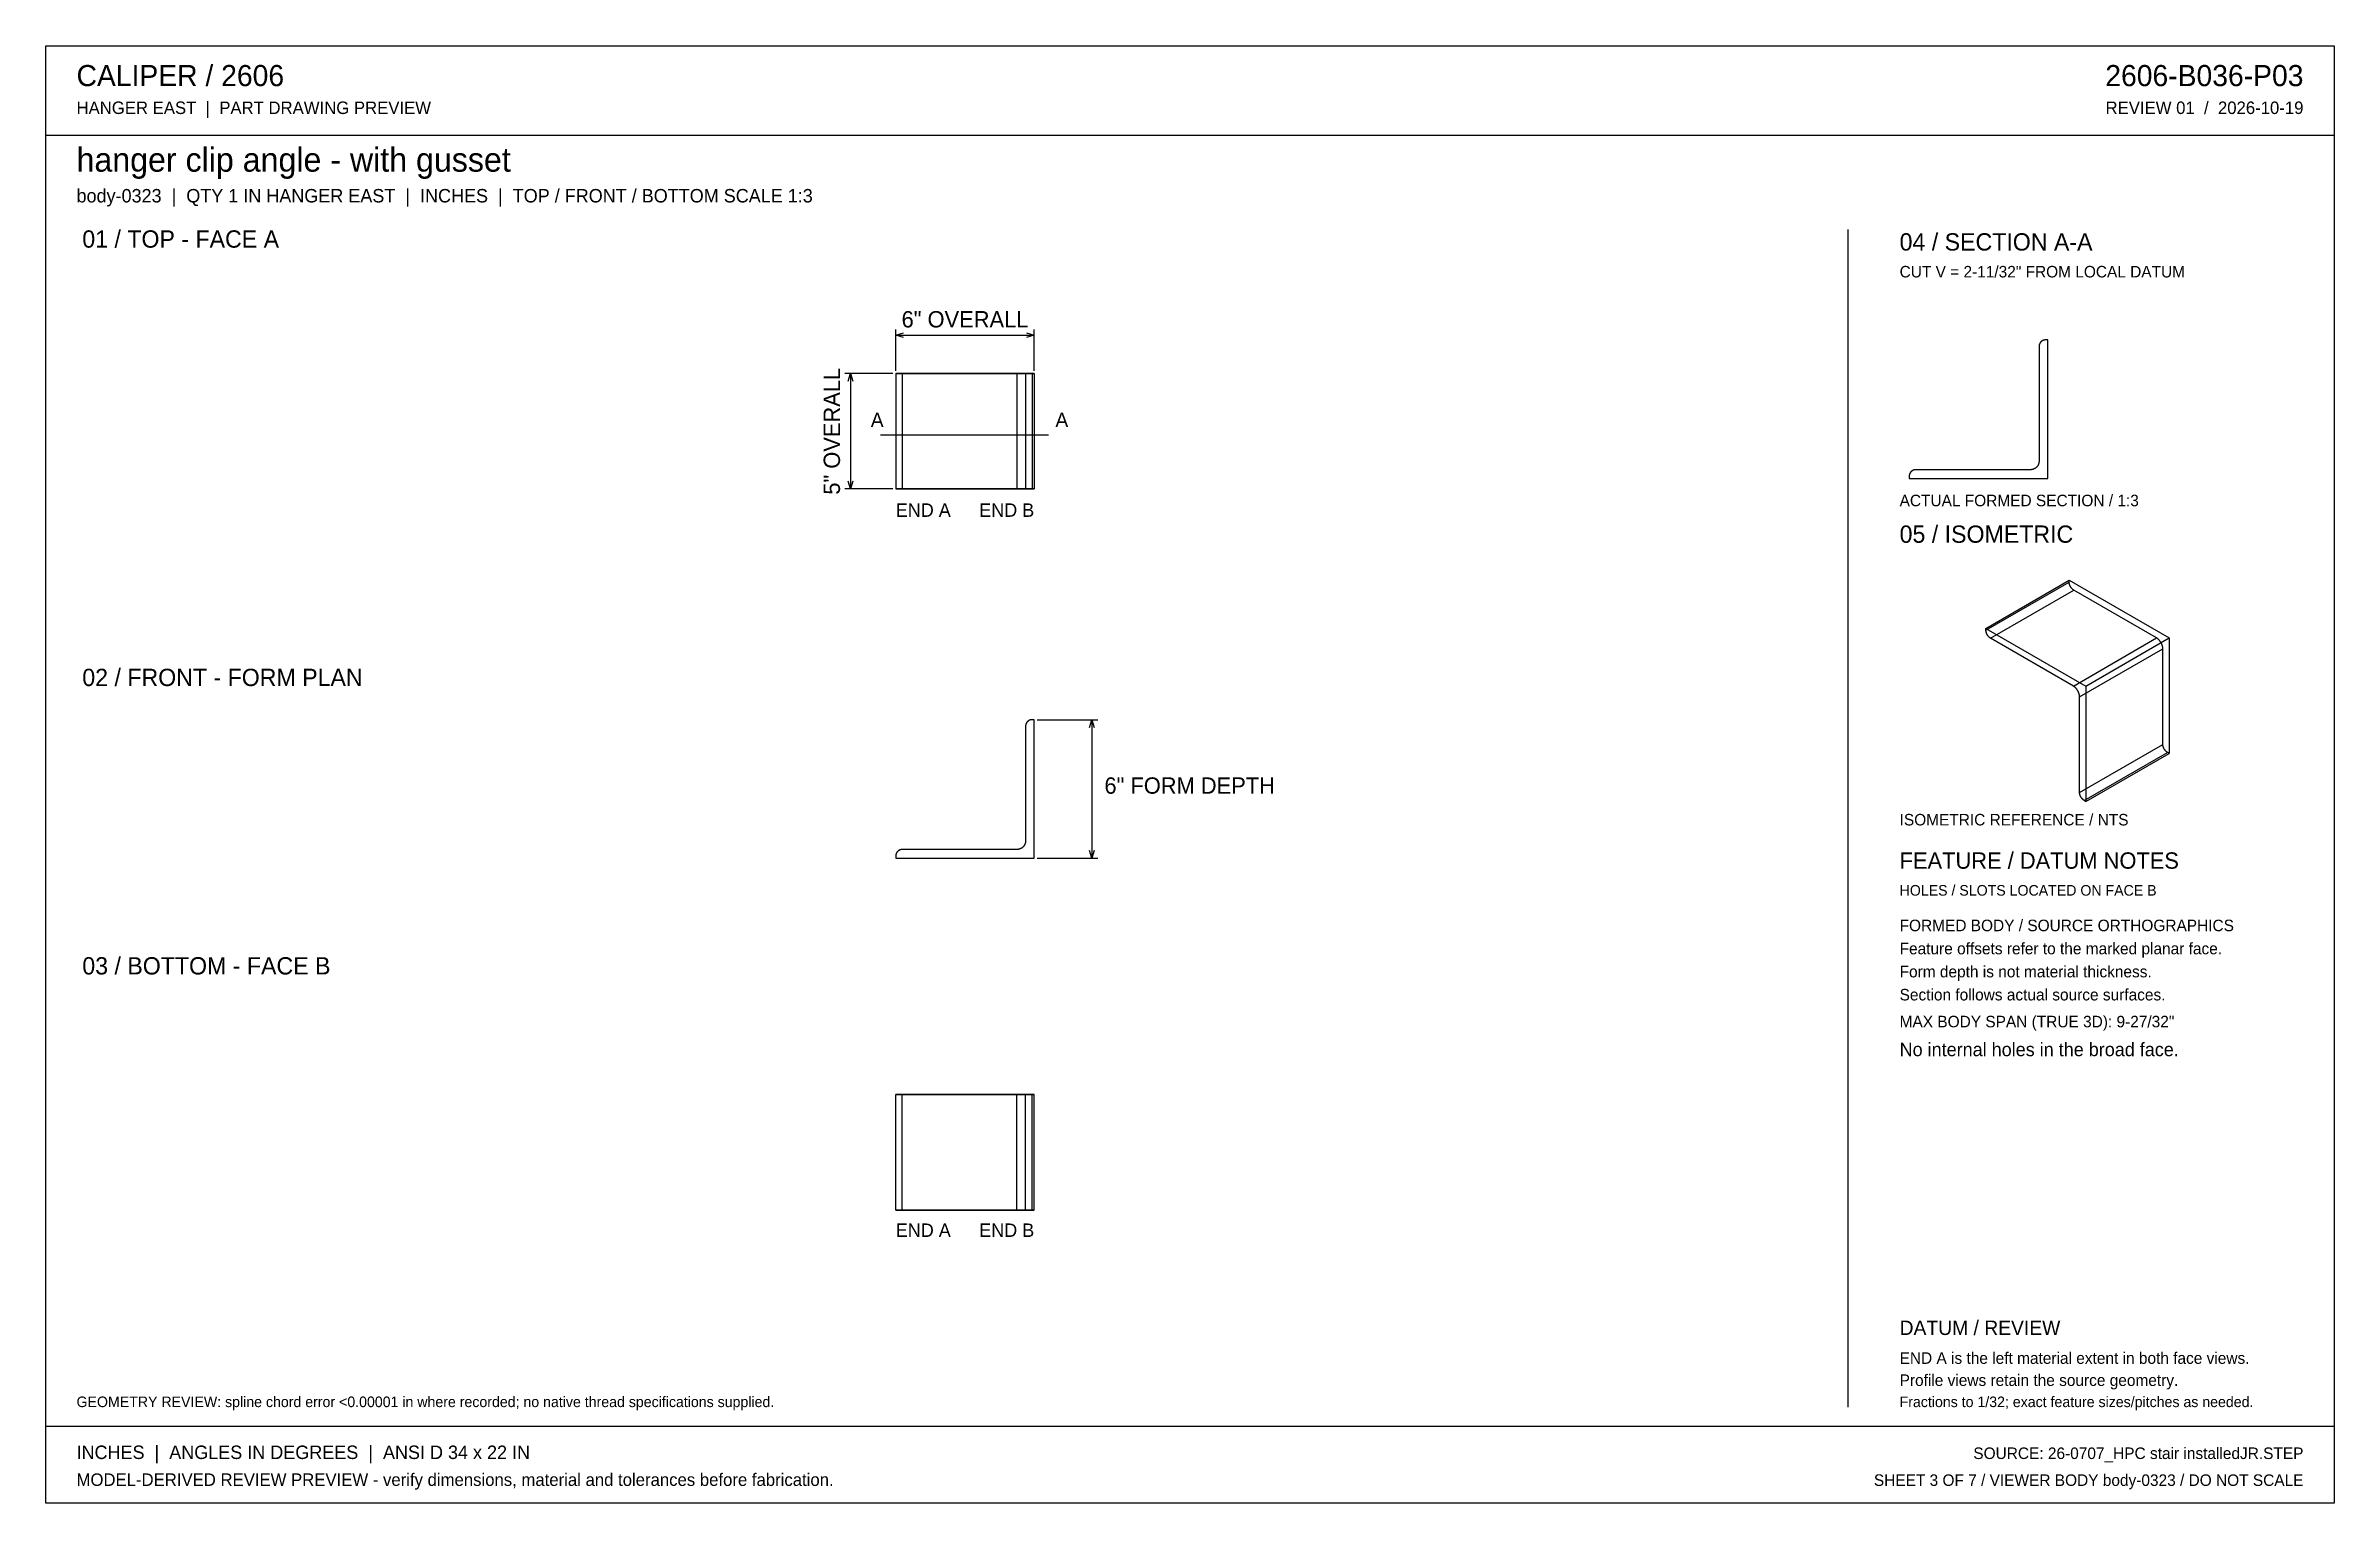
# Model space of a CAD drawing. Header units: inches. Extents: x 1.4 to 100.6, y 1.4 to 64.6.
import ezdxf
from ezdxf.enums import TextEntityAlignment as Align

# ---------------------------------------------------------------- set-up
doc = ezdxf.new("R2010")
doc.units = ezdxf.units.IN
doc.header["$MEASUREMENT"] = 0

msp = doc.modelspace()

# ---------------------------------------------------------------- texts
at = {"layer": 'ANNOTATION'}
for s, height, p in [('CALIPER / 2606', 0.91667, (2.75, 62.833)), ('HANGER EAST  |  PART DRAWING PREVIEW', 0.54167, (2.75, 61.625)), ('hanger clip angle - with gusset', 1.04167, (2.75, 59.125)), ('body-0323  |  QTY 1 IN HANGER EAST  |  INCHES  |  TOP / FRONT / BOTTOM SCALE 1:3', 0.58333, (2.75, 57.792)), ('01 / TOP - FACE A', 0.75, (3, 55.833)), ('04 / SECTION A-A', 0.75, (81.75, 55.708)), ('CUT V = 2-11/32" FROM LOCAL DATUM', 0.5, (81.75, 54.542)), ('A', 0.625, (37.167, 48.058)), ('A', 0.625, (45.167, 48.058)), ('END A', 0.5833, (38.25, 44.167)), ('ACTUAL FORMED SECTION / 1:3', 0.5, (81.75, 44.625)), ('05 / ISOMETRIC', 0.75, (81.75, 43.042)), ('02 / FRONT - FORM PLAN', 0.75, (3, 36.833)), ('6" FORM DEPTH', 0.70833, (47.292, 32.167)), ('ISOMETRIC REFERENCE / NTS', 0.5, (81.75, 30.792)), ('FEATURE / DATUM NOTES', 0.70833, (81.75, 28.917)), ('HOLES / SLOTS LOCATED ON FACE B', 0.45833, (81.75, 27.75)), ('FORMED BODY / SOURCE ORTHOGRAPHICS', 0.5, (81.75, 26.208)), ('03 / BOTTOM - FACE B', 0.75, (3, 24.333)), ('Feature offsets refer to the marked planar face.', 0.5, (81.75, 25.208)), ('Form depth is not material thickness.', 0.5, (81.75, 24.208)), ('Section follows actual source surfaces.', 0.5, (81.75, 23.208)), ('MAX BODY SPAN (TRUE 3D): 9-27/32"', 0.5, (81.75, 22.042)), ('No internal holes in the broad face.', 0.58333, (81.75, 20.792)), ('END A', 0.5833, (38.25, 12.958)), ('DATUM / REVIEW', 0.625, (81.75, 8.708)), ('END A is the left material extent in both face views.', 0.5, (81.75, 7.458)), ('Profile views retain the source geometry.', 0.5, (81.75, 6.5)), ('GEOMETRY REVIEW: spline chord error <0.00001 in where recorded; no native thread specifications supplied.', 0.458333, (2.75, 5.583)), ('Fractions to 1/32; exact feature sizes/pitches as needed.', 0.45833, (81.75, 5.583)), ('INCHES  |  ANGLES IN DEGREES  |  ANSI D 34 x 22 IN', 0.58333, (2.75, 3.333)), ('MODEL-DERIVED REVIEW PREVIEW - verify dimensions, material and tolerances before fabrication.', 0.54167, (2.75, 2.167))]:
    msp.add_text(s, height=height, dxfattribs=at).set_placement(p)
for s, height, p in [('2606-B036-P03', 0.91667, (99.25, 62.833)), ('REVIEW 01  /  2026-10-19', 0.54167, (99.25, 61.625)), ('END B', 0.5833, (44.25, 44.167)), ('END B', 0.5833, (44.25, 12.958)), ('SOURCE: 26-0707_HPC stair installedJR.STEP', 0.5, (99.25, 3.333)), ('SHEET 3 OF 7 / VIEWER BODY body-0323 / DO NOT SCALE', 0.5, (99.25, 2.167))]:
    msp.add_text(s, height=height, dxfattribs=at).set_placement(p, align=Align.RIGHT)
msp.add_text('6" OVERALL', height=0.7083, dxfattribs=at).set_placement((41.25, 52.375), align=Align.CENTER)
msp.add_text('5" OVERALL', height=0.7083, rotation=90, dxfattribs=at).set_placement((35.833, 47.875), align=Align.CENTER)

# ---------------------------------------------------------------- linework, layer by layer
at = {"layer": 'ANNOTATION'}
for p, q in [((38.25, 50.5), (38.25, 52.292)), ((38.25, 52.042), (38.583, 52.146)), ((38.25, 52.042), (44.25, 52.042)), ((38.583, 51.938), (38.25, 52.042)), ((43.917, 52.146), (44.25, 52.042)), ((44.25, 52.042), (43.917, 51.938)), ((44.25, 50.5), (44.25, 52.292)), ((38.125, 50.375), (36.042, 50.375)), ((36.188, 50.042), (36.292, 50.375)), ((36.292, 50.375), (36.292, 45.375)), ((36.292, 50.375), (36.396, 50.042)), ((37.583, 47.725), (44.875, 47.725)), ((36.292, 45.375), (36.188, 45.708)), ((36.396, 45.708), (36.292, 45.375)), ((38.125, 45.375), (36.042, 45.375)), ((44.375, 35.375), (47, 35.375)), ((46.646, 35.042), (46.75, 35.375)), ((46.75, 35.375), (46.75, 29.375)), ((46.75, 35.375), (46.854, 35.042)), ((44.375, 29.375), (47, 29.375)), ((46.75, 29.375), (46.646, 29.708)), ((46.854, 29.708), (46.75, 29.375))]:
    msp.add_line(p, q, dxfattribs=at)
at = {"layer": 'OUTLINE'}
for p, q in [((1.417, 64.583), (100.583, 64.583)), ((1.417, 1.417), (1.417, 64.583)), ((100.583, 64.583), (100.583, 1.417)), ((1.417, 60.708), (100.583, 60.708)), ((79.5, 56.625), (79.5, 5.583)), ((87.793, 51.58), (87.792, 51.573)), ((87.792, 51.573), (87.792, 51.566)), ((87.794, 51.587), (87.793, 51.58)), ((87.795, 51.593), (87.794, 51.587)), ((87.796, 51.6), (87.795, 51.593)), ((87.797, 51.607), (87.796, 51.6)), ((87.799, 51.614), (87.797, 51.607)), ((87.8, 51.62), (87.799, 51.614)), ((87.802, 51.627), (87.8, 51.62)), ((87.804, 51.634), (87.802, 51.627)), ((87.806, 51.64), (87.804, 51.634)), ((87.808, 51.647), (87.806, 51.64)), ((87.811, 51.653), (87.808, 51.647)), ((87.813, 51.66), (87.811, 51.653)), ((87.816, 51.666), (87.813, 51.66)), ((87.819, 51.672), (87.816, 51.666)), ((87.822, 51.679), (87.819, 51.672)), ((87.825, 51.685), (87.822, 51.679)), ((87.828, 51.691), (87.825, 51.685)), ((87.832, 51.697), (87.828, 51.691)), ((87.835, 51.703), (87.832, 51.697)), ((87.839, 51.708), (87.835, 51.703)), ((87.843, 51.714), (87.839, 51.708)), ((87.847, 51.72), (87.843, 51.714)), ((87.851, 51.725), (87.847, 51.72)), ((87.856, 51.731), (87.851, 51.725)), ((87.86, 51.736), (87.856, 51.731)), ((87.865, 51.741), (87.86, 51.736)), ((87.869, 51.746), (87.865, 51.741)), ((87.874, 51.751), (87.869, 51.746)), ((87.879, 51.756), (87.874, 51.751)), ((87.884, 51.76), (87.879, 51.756)), ((87.889, 51.765), (87.884, 51.76)), ((87.894, 51.769), (87.889, 51.765)), ((87.9, 51.774), (87.894, 51.769)), ((87.905, 51.778), (87.9, 51.774)), ((87.911, 51.782), (87.905, 51.778)), ((87.917, 51.786), (87.911, 51.782)), ((87.922, 51.79), (87.917, 51.786)), ((87.928, 51.793), (87.922, 51.79)), ((87.934, 51.797), (87.928, 51.793)), ((87.94, 51.8), (87.934, 51.797)), ((87.946, 51.803), (87.94, 51.8)), ((87.953, 51.806), (87.946, 51.803)), ((87.959, 51.809), (87.953, 51.806)), ((87.965, 51.812), (87.959, 51.809)), ((87.972, 51.814), (87.965, 51.812)), ((87.978, 51.817), (87.972, 51.814)), ((87.985, 51.819), (87.978, 51.817)), ((87.991, 51.821), (87.985, 51.819)), ((87.998, 51.823), (87.991, 51.821)), ((88.005, 51.825), (87.998, 51.823)), ((88.011, 51.826), (88.005, 51.825)), ((88.018, 51.828), (88.011, 51.826)), ((88.025, 51.829), (88.018, 51.828)), ((88.032, 51.83), (88.025, 51.829)), ((88.038, 51.831), (88.032, 51.83)), ((88.045, 51.832), (88.038, 51.831)), ((88.052, 51.833), (88.045, 51.832)), ((88.059, 51.833), (88.052, 51.833)), ((88.066, 51.833), (88.059, 51.833)), ((88.073, 51.833), (88.066, 51.833)), ((88.167, 51.833), (88.073, 51.833)), ((88.167, 45.833), (88.167, 51.833)), ((87.792, 51.566), (87.792, 51.559)), ((87.792, 51.559), (87.792, 51.552)), ((87.792, 51.552), (87.792, 46.583)), ((38.251, 50.375), (38.25, 50.375)), ((38.25, 50.375), (38.25, 50.375)), ((38.25, 50.375), (38.25, 50.375)), ((38.25, 50.375), (38.25, 45.375)), ((38.25, 50.375), (44.25, 50.375)), ((38.25, 50.375), (38.25, 45.375)), ((38.252, 50.375), (38.251, 50.375)), ((38.251, 50.375), (38.251, 50.375)), ((38.253, 50.375), (38.252, 50.375)), ((38.254, 50.375), (38.253, 50.375)), ((38.255, 50.375), (38.254, 50.375)), ((38.257, 50.375), (38.255, 50.375)), ((38.258, 50.375), (38.257, 50.375)), ((38.26, 50.375), (38.258, 50.375)), ((38.262, 50.375), (38.26, 50.375)), ((38.264, 50.375), (38.262, 50.375)), ((38.266, 50.375), (38.264, 50.375)), ((38.269, 50.375), (38.266, 50.375)), ((38.271, 50.375), (38.269, 50.375)), ((38.274, 50.375), (38.271, 50.375)), ((38.277, 50.375), (38.274, 50.375)), ((38.28, 50.375), (38.277, 50.375)), ((38.283, 50.375), (38.28, 50.375)), ((38.287, 50.375), (38.283, 50.375)), ((38.29, 50.375), (38.287, 50.375)), ((38.294, 50.375), (38.29, 50.375)), ((38.297, 50.375), (38.294, 50.375)), ((38.301, 50.375), (38.297, 50.375)), ((38.305, 50.375), (38.301, 50.375)), ((38.31, 50.375), (38.305, 50.375)), ((38.314, 50.375), (38.31, 50.375)), ((38.318, 50.375), (38.314, 50.375)), ((38.323, 50.375), (38.318, 50.375)), ((38.328, 50.375), (38.323, 50.375)), ((38.332, 50.375), (38.328, 50.375)), ((38.337, 50.375), (38.332, 50.375)), ((38.342, 50.375), (38.337, 50.375)), ((38.348, 50.375), (38.342, 50.375)), ((38.353, 50.375), (38.348, 50.375)), ((38.358, 50.375), (38.353, 50.375)), ((38.364, 50.375), (38.358, 50.375)), ((38.369, 50.375), (38.364, 50.375)), ((38.375, 50.375), (38.369, 50.375)), ((38.381, 50.375), (38.375, 50.375)), ((38.387, 50.375), (38.381, 50.375)), ((38.393, 50.375), (38.387, 50.375)), ((38.399, 50.375), (38.393, 50.375)), ((38.405, 50.375), (38.399, 50.375)), ((38.411, 50.375), (38.405, 50.375)), ((38.417, 50.375), (38.411, 50.375)), ((38.424, 50.375), (38.417, 50.375)), ((38.43, 50.375), (38.424, 50.375)), ((38.436, 50.375), (38.43, 50.375)), ((38.443, 50.375), (38.436, 50.375)), ((38.45, 50.375), (38.443, 50.375)), ((38.456, 50.375), (38.45, 50.375)), ((38.463, 50.375), (38.456, 50.375)), ((38.47, 50.375), (38.463, 50.375)), ((38.476, 50.375), (38.47, 50.375)), ((38.483, 50.375), (38.476, 50.375)), ((38.49, 50.375), (38.483, 50.375)), ((38.497, 50.375), (38.49, 50.375)), ((38.504, 50.375), (38.497, 50.375)), ((38.511, 50.375), (38.504, 50.375)), ((38.517, 50.375), (38.511, 50.375)), ((38.524, 50.375), (38.517, 50.375)), ((38.531, 50.375), (38.524, 50.375)), ((43.5, 50.375), (38.531, 50.375)), ((38.531, 50.375), (38.531, 45.375)), ((43.5, 50.375), (43.5, 45.375)), ((43.509, 50.375), (43.5, 50.375)), ((43.518, 50.375), (43.509, 50.375)), ((43.528, 50.375), (43.518, 50.375)), ((43.537, 50.375), (43.528, 50.375)), ((43.546, 50.375), (43.537, 50.375)), ((43.555, 50.375), (43.546, 50.375)), ((43.564, 50.375), (43.555, 50.375)), ((43.573, 50.375), (43.564, 50.375)), ((43.582, 50.375), (43.573, 50.375)), ((43.591, 50.375), (43.582, 50.375)), ((43.6, 50.375), (43.591, 50.375)), ((43.609, 50.375), (43.6, 50.375)), ((43.618, 50.375), (43.609, 50.375)), ((43.626, 50.375), (43.618, 50.375)), ((43.635, 50.375), (43.626, 50.375)), ((43.644, 50.375), (43.635, 50.375)), ((43.652, 50.375), (43.644, 50.375)), ((43.66, 50.375), (43.652, 50.375)), ((43.669, 50.375), (43.66, 50.375)), ((43.677, 50.375), (43.669, 50.375)), ((43.685, 50.375), (43.677, 50.375)), ((43.693, 50.375), (43.685, 50.375)), ((43.701, 50.375), (43.693, 50.375)), ((43.708, 50.375), (43.701, 50.375)), ((43.716, 50.375), (43.708, 50.375)), ((43.723, 50.375), (43.716, 50.375)), ((43.731, 50.375), (43.723, 50.375)), ((43.738, 50.375), (43.731, 50.375)), ((43.745, 50.375), (43.738, 50.375)), ((43.752, 50.375), (43.745, 50.375)), ((43.759, 50.375), (43.752, 50.375)), ((43.765, 50.375), (43.759, 50.375)), ((43.772, 50.375), (43.765, 50.375)), ((43.778, 50.375), (43.772, 50.375)), ((43.784, 50.375), (43.778, 50.375)), ((43.79, 50.375), (43.784, 50.375)), ((43.796, 50.375), (43.79, 50.375)), ((43.801, 50.375), (43.796, 50.375)), ((43.807, 50.375), (43.801, 50.375)), ((43.812, 50.375), (43.807, 50.375)), ((43.817, 50.375), (43.812, 50.375)), ((43.822, 50.375), (43.817, 50.375)), ((43.826, 50.375), (43.822, 50.375)), ((43.831, 50.375), (43.826, 50.375)), ((43.835, 50.375), (43.831, 50.375)), ((43.839, 50.375), (43.835, 50.375)), ((43.843, 50.375), (43.839, 50.375)), ((43.846, 50.375), (43.843, 50.375)), ((43.85, 50.375), (43.846, 50.375)), ((43.853, 50.375), (43.85, 50.375)), ((43.856, 50.375), (43.853, 50.375)), ((43.859, 50.375), (43.856, 50.375)), ((43.861, 50.375), (43.859, 50.375)), ((43.864, 50.375), (43.861, 50.375)), ((43.866, 50.375), (43.864, 50.375)), ((43.868, 50.375), (43.866, 50.375)), ((43.869, 50.375), (43.868, 50.375)), ((43.871, 50.375), (43.869, 50.375)), ((43.872, 50.375), (43.871, 50.375)), ((43.873, 50.375), (43.872, 50.375)), ((43.874, 50.375), (43.873, 50.375)), ((43.875, 50.375), (43.874, 50.375)), ((43.875, 50.375), (43.875, 45.375)), ((43.875, 50.375), (43.875, 45.375)), ((43.875, 50.375), (43.875, 50.375)), ((43.875, 50.375), (43.875, 50.375)), ((43.876, 50.375), (43.875, 50.375)), ((43.875, 50.375), (43.875, 50.375)), ((43.875, 50.375), (43.875, 50.375)), ((43.877, 50.375), (43.876, 50.375)), ((43.876, 50.375), (43.876, 50.375)), ((43.878, 50.375), (43.877, 50.375)), ((43.879, 50.375), (43.878, 50.375)), ((43.88, 50.375), (43.879, 50.375)), ((43.882, 50.375), (43.88, 50.375)), ((43.883, 50.375), (43.882, 50.375)), ((43.885, 50.375), (43.883, 50.375)), ((43.887, 50.375), (43.885, 50.375)), ((43.889, 50.375), (43.887, 50.375)), ((43.891, 50.375), (43.889, 50.375)), ((43.894, 50.375), (43.891, 50.375)), ((43.896, 50.375), (43.894, 50.375)), ((43.899, 50.375), (43.896, 50.375)), ((43.902, 50.375), (43.899, 50.375)), ((43.905, 50.375), (43.902, 50.375)), ((43.908, 50.375), (43.905, 50.375)), ((43.912, 50.375), (43.908, 50.375)), ((43.915, 50.375), (43.912, 50.375)), ((43.919, 50.375), (43.915, 50.375)), ((43.922, 50.375), (43.919, 50.375)), ((43.926, 50.375), (43.922, 50.375)), ((43.93, 50.375), (43.926, 50.375)), ((43.935, 50.375), (43.93, 50.375)), ((43.939, 50.375), (43.935, 50.375)), ((43.943, 50.375), (43.939, 50.375)), ((43.948, 50.375), (43.943, 50.375)), ((43.953, 50.375), (43.948, 50.375)), ((43.957, 50.375), (43.953, 50.375)), ((43.962, 50.375), (43.957, 50.375)), ((43.967, 50.375), (43.962, 50.375)), ((43.973, 50.375), (43.967, 50.375)), ((43.978, 50.375), (43.973, 50.375)), ((43.983, 50.375), (43.978, 50.375)), ((43.989, 50.375), (43.983, 50.375)), ((43.994, 50.375), (43.989, 50.375)), ((44, 50.375), (43.994, 50.375)), ((44.006, 50.375), (44, 50.375)), ((44.012, 50.375), (44.006, 50.375)), ((44.018, 50.375), (44.012, 50.375)), ((44.024, 50.375), (44.018, 50.375)), ((44.03, 50.375), (44.024, 50.375)), ((44.036, 50.375), (44.03, 50.375)), ((44.042, 50.375), (44.036, 50.375)), ((44.049, 50.375), (44.042, 50.375)), ((44.055, 50.375), (44.049, 50.375)), ((44.061, 50.375), (44.055, 50.375)), ((44.068, 50.375), (44.061, 50.375)), ((44.075, 50.375), (44.068, 50.375)), ((44.081, 50.375), (44.075, 50.375)), ((44.088, 50.375), (44.081, 50.375)), ((44.095, 50.375), (44.088, 50.375)), ((44.101, 50.375), (44.095, 50.375)), ((44.108, 50.375), (44.101, 50.375)), ((44.115, 50.375), (44.108, 50.375)), ((44.122, 50.375), (44.115, 50.375)), ((44.129, 50.375), (44.122, 50.375)), ((44.136, 50.375), (44.129, 50.375)), ((44.142, 50.375), (44.136, 50.375)), ((44.149, 50.375), (44.142, 50.375)), ((44.156, 50.375), (44.149, 50.375)), ((44.25, 50.375), (44.156, 50.375)), ((44.156, 50.375), (44.156, 45.375)), ((44.25, 50.375), (44.25, 45.375)), ((44.25, 50.375), (44.25, 45.375)), ((82.168, 45.955), (82.167, 45.948)), ((82.167, 45.948), (82.167, 45.941)), ((82.167, 45.941), (82.167, 45.934)), ((82.167, 45.934), (82.167, 45.927)), ((82.167, 45.927), (82.167, 45.833)), ((82.167, 45.833), (88.167, 45.833)), ((82.169, 45.962), (82.168, 45.955)), ((82.17, 45.968), (82.169, 45.962)), ((82.171, 45.975), (82.17, 45.968)), ((82.172, 45.982), (82.171, 45.975)), ((82.174, 45.989), (82.172, 45.982)), ((82.175, 45.995), (82.174, 45.989)), ((82.177, 46.002), (82.175, 45.995)), ((82.179, 46.009), (82.177, 46.002)), ((82.181, 46.015), (82.179, 46.009)), ((82.183, 46.022), (82.181, 46.015)), ((82.186, 46.028), (82.183, 46.022)), ((82.188, 46.035), (82.186, 46.028)), ((82.191, 46.041), (82.188, 46.035)), ((82.194, 46.047), (82.191, 46.041)), ((82.197, 46.054), (82.194, 46.047)), ((82.2, 46.06), (82.197, 46.054)), ((82.203, 46.066), (82.2, 46.06)), ((82.207, 46.072), (82.203, 46.066)), ((82.21, 46.078), (82.207, 46.072)), ((82.214, 46.083), (82.21, 46.078)), ((82.218, 46.089), (82.214, 46.083)), ((82.222, 46.095), (82.218, 46.089)), ((82.226, 46.1), (82.222, 46.095)), ((82.231, 46.106), (82.226, 46.1)), ((82.235, 46.111), (82.231, 46.106)), ((82.24, 46.116), (82.235, 46.111)), ((82.244, 46.121), (82.24, 46.116)), ((82.249, 46.126), (82.244, 46.121)), ((82.254, 46.131), (82.249, 46.126)), ((82.259, 46.135), (82.254, 46.131)), ((82.264, 46.14), (82.259, 46.135)), ((82.269, 46.144), (82.264, 46.14)), ((82.275, 46.149), (82.269, 46.144)), ((82.28, 46.153), (82.275, 46.149)), ((82.286, 46.157), (82.28, 46.153)), ((82.292, 46.161), (82.286, 46.157)), ((82.297, 46.165), (82.292, 46.161)), ((82.303, 46.168), (82.297, 46.165)), ((82.309, 46.172), (82.303, 46.168)), ((82.315, 46.175), (82.309, 46.172)), ((82.321, 46.178), (82.315, 46.175)), ((82.328, 46.181), (82.321, 46.178)), ((82.334, 46.184), (82.328, 46.181)), ((82.34, 46.187), (82.334, 46.184)), ((82.347, 46.189), (82.34, 46.187)), ((82.353, 46.192), (82.347, 46.189)), ((82.36, 46.194), (82.353, 46.192)), ((82.366, 46.196), (82.36, 46.194)), ((82.373, 46.198), (82.366, 46.196)), ((82.38, 46.2), (82.373, 46.198)), ((82.386, 46.201), (82.38, 46.2)), ((82.393, 46.203), (82.386, 46.201)), ((82.4, 46.204), (82.393, 46.203)), ((82.407, 46.205), (82.4, 46.204)), ((82.413, 46.206), (82.407, 46.205)), ((82.42, 46.207), (82.413, 46.206)), ((82.427, 46.208), (82.42, 46.207)), ((82.434, 46.208), (82.427, 46.208)), ((82.441, 46.208), (82.434, 46.208)), ((82.448, 46.208), (82.441, 46.208)), ((87.417, 46.208), (82.448, 46.208)), ((87.426, 46.208), (87.417, 46.208)), ((87.435, 46.209), (87.426, 46.208)), ((87.444, 46.209), (87.435, 46.209)), ((87.453, 46.21), (87.444, 46.209)), ((87.463, 46.211), (87.453, 46.21)), ((87.472, 46.212), (87.463, 46.211)), ((87.481, 46.214), (87.472, 46.212)), ((87.49, 46.216), (87.481, 46.214)), ((87.499, 46.217), (87.49, 46.216)), ((87.508, 46.22), (87.499, 46.217)), ((87.517, 46.222), (87.508, 46.22)), ((87.526, 46.224), (87.517, 46.222)), ((87.534, 46.227), (87.526, 46.224)), ((87.543, 46.23), (87.534, 46.227)), ((87.552, 46.233), (87.543, 46.23)), ((87.56, 46.237), (87.552, 46.233)), ((87.569, 46.241), (87.56, 46.237)), ((87.577, 46.244), (87.569, 46.241)), ((87.585, 46.248), (87.577, 46.244)), ((87.593, 46.253), (87.585, 46.248)), ((87.602, 46.257), (87.593, 46.253)), ((87.609, 46.262), (87.602, 46.257)), ((87.617, 46.267), (87.609, 46.262)), ((87.625, 46.272), (87.617, 46.267)), ((87.633, 46.277), (87.625, 46.272)), ((87.64, 46.282), (87.633, 46.277)), ((87.647, 46.288), (87.64, 46.282)), ((87.655, 46.293), (87.647, 46.288)), ((87.662, 46.299), (87.655, 46.293)), ((87.669, 46.305), (87.662, 46.299)), ((87.675, 46.312), (87.669, 46.305)), ((87.682, 46.318), (87.675, 46.312)), ((87.688, 46.325), (87.682, 46.318)), ((87.695, 46.331), (87.688, 46.325)), ((87.701, 46.338), (87.695, 46.331)), ((87.707, 46.345), (87.701, 46.338)), ((87.712, 46.353), (87.707, 46.345)), ((87.718, 46.36), (87.712, 46.353)), ((87.723, 46.367), (87.718, 46.36)), ((87.728, 46.375), (87.723, 46.367)), ((87.733, 46.383), (87.728, 46.375)), ((87.738, 46.391), (87.733, 46.383)), ((87.743, 46.398), (87.738, 46.391)), ((87.747, 46.407), (87.743, 46.398)), ((87.752, 46.415), (87.747, 46.407)), ((87.756, 46.423), (87.752, 46.415)), ((87.759, 46.431), (87.756, 46.423)), ((87.763, 46.44), (87.759, 46.431)), ((87.767, 46.448), (87.763, 46.44)), ((87.77, 46.457), (87.767, 46.448)), ((87.773, 46.466), (87.77, 46.457)), ((87.776, 46.474), (87.773, 46.466)), ((87.778, 46.483), (87.776, 46.474)), ((87.78, 46.492), (87.778, 46.483)), ((87.783, 46.501), (87.78, 46.492)), ((87.784, 46.51), (87.783, 46.501)), ((87.786, 46.519), (87.784, 46.51)), ((87.788, 46.528), (87.786, 46.519)), ((87.789, 46.537), (87.788, 46.528)), ((87.79, 46.547), (87.789, 46.537)), ((87.791, 46.556), (87.79, 46.547)), ((87.792, 46.574), (87.791, 46.565)), ((87.791, 46.565), (87.791, 46.556)), ((87.792, 46.583), (87.792, 46.574)), ((38.25, 45.375), (44.25, 45.375)), ((38.251, 45.375), (38.25, 45.375)), ((38.25, 45.375), (38.25, 45.375)), ((38.25, 45.375), (38.25, 45.375)), ((38.252, 45.375), (38.251, 45.375)), ((38.251, 45.375), (38.251, 45.375)), ((38.253, 45.375), (38.252, 45.375)), ((38.254, 45.375), (38.253, 45.375)), ((38.255, 45.375), (38.254, 45.375)), ((38.257, 45.375), (38.255, 45.375)), ((38.258, 45.375), (38.257, 45.375)), ((38.26, 45.375), (38.258, 45.375)), ((38.262, 45.375), (38.26, 45.375)), ((38.264, 45.375), (38.262, 45.375)), ((38.266, 45.375), (38.264, 45.375)), ((38.269, 45.375), (38.266, 45.375)), ((38.271, 45.375), (38.269, 45.375)), ((38.274, 45.375), (38.271, 45.375)), ((38.277, 45.375), (38.274, 45.375)), ((38.28, 45.375), (38.277, 45.375)), ((38.283, 45.375), (38.28, 45.375)), ((38.287, 45.375), (38.283, 45.375)), ((38.29, 45.375), (38.287, 45.375)), ((38.294, 45.375), (38.29, 45.375)), ((38.297, 45.375), (38.294, 45.375)), ((38.301, 45.375), (38.297, 45.375)), ((38.305, 45.375), (38.301, 45.375)), ((38.31, 45.375), (38.305, 45.375)), ((38.314, 45.375), (38.31, 45.375)), ((38.318, 45.375), (38.314, 45.375)), ((38.323, 45.375), (38.318, 45.375)), ((38.328, 45.375), (38.323, 45.375)), ((38.332, 45.375), (38.328, 45.375)), ((38.337, 45.375), (38.332, 45.375)), ((38.342, 45.375), (38.337, 45.375)), ((38.348, 45.375), (38.342, 45.375)), ((38.353, 45.375), (38.348, 45.375)), ((38.358, 45.375), (38.353, 45.375)), ((38.364, 45.375), (38.358, 45.375)), ((38.369, 45.375), (38.364, 45.375)), ((38.375, 45.375), (38.369, 45.375)), ((38.381, 45.375), (38.375, 45.375)), ((38.387, 45.375), (38.381, 45.375)), ((38.393, 45.375), (38.387, 45.375)), ((38.399, 45.375), (38.393, 45.375)), ((38.405, 45.375), (38.399, 45.375)), ((38.411, 45.375), (38.405, 45.375)), ((38.417, 45.375), (38.411, 45.375)), ((38.424, 45.375), (38.417, 45.375)), ((38.43, 45.375), (38.424, 45.375)), ((38.436, 45.375), (38.43, 45.375)), ((38.443, 45.375), (38.436, 45.375)), ((38.45, 45.375), (38.443, 45.375)), ((38.456, 45.375), (38.45, 45.375)), ((38.463, 45.375), (38.456, 45.375)), ((38.47, 45.375), (38.463, 45.375)), ((38.476, 45.375), (38.47, 45.375)), ((38.483, 45.375), (38.476, 45.375)), ((38.49, 45.375), (38.483, 45.375)), ((38.497, 45.375), (38.49, 45.375)), ((38.504, 45.375), (38.497, 45.375)), ((38.511, 45.375), (38.504, 45.375)), ((38.517, 45.375), (38.511, 45.375)), ((38.524, 45.375), (38.517, 45.375)), ((38.531, 45.375), (38.524, 45.375)), ((43.5, 45.375), (38.531, 45.375)), ((43.509, 45.375), (43.5, 45.375)), ((43.518, 45.375), (43.509, 45.375)), ((43.528, 45.375), (43.518, 45.375)), ((43.537, 45.375), (43.528, 45.375)), ((43.546, 45.375), (43.537, 45.375)), ((43.555, 45.375), (43.546, 45.375)), ((43.564, 45.375), (43.555, 45.375)), ((43.573, 45.375), (43.564, 45.375)), ((43.582, 45.375), (43.573, 45.375)), ((43.591, 45.375), (43.582, 45.375)), ((43.6, 45.375), (43.591, 45.375)), ((43.609, 45.375), (43.6, 45.375)), ((43.618, 45.375), (43.609, 45.375)), ((43.626, 45.375), (43.618, 45.375)), ((43.635, 45.375), (43.626, 45.375)), ((43.644, 45.375), (43.635, 45.375)), ((43.652, 45.375), (43.644, 45.375)), ((43.66, 45.375), (43.652, 45.375)), ((43.669, 45.375), (43.66, 45.375)), ((43.677, 45.375), (43.669, 45.375)), ((43.685, 45.375), (43.677, 45.375)), ((43.693, 45.375), (43.685, 45.375)), ((43.701, 45.375), (43.693, 45.375)), ((43.708, 45.375), (43.701, 45.375)), ((43.716, 45.375), (43.708, 45.375)), ((43.723, 45.375), (43.716, 45.375)), ((43.731, 45.375), (43.723, 45.375)), ((43.738, 45.375), (43.731, 45.375)), ((43.745, 45.375), (43.738, 45.375)), ((43.752, 45.375), (43.745, 45.375)), ((43.759, 45.375), (43.752, 45.375)), ((43.765, 45.375), (43.759, 45.375)), ((43.772, 45.375), (43.765, 45.375)), ((43.778, 45.375), (43.772, 45.375)), ((43.784, 45.375), (43.778, 45.375)), ((43.79, 45.375), (43.784, 45.375)), ((43.796, 45.375), (43.79, 45.375)), ((43.801, 45.375), (43.796, 45.375)), ((43.807, 45.375), (43.801, 45.375)), ((43.812, 45.375), (43.807, 45.375)), ((43.817, 45.375), (43.812, 45.375)), ((43.822, 45.375), (43.817, 45.375)), ((43.826, 45.375), (43.822, 45.375)), ((43.831, 45.375), (43.826, 45.375)), ((43.835, 45.375), (43.831, 45.375)), ((43.839, 45.375), (43.835, 45.375)), ((43.843, 45.375), (43.839, 45.375)), ((43.846, 45.375), (43.843, 45.375)), ((43.85, 45.375), (43.846, 45.375)), ((43.853, 45.375), (43.85, 45.375)), ((43.856, 45.375), (43.853, 45.375)), ((43.859, 45.375), (43.856, 45.375)), ((43.861, 45.375), (43.859, 45.375)), ((43.864, 45.375), (43.861, 45.375)), ((43.866, 45.375), (43.864, 45.375)), ((43.868, 45.375), (43.866, 45.375)), ((43.869, 45.375), (43.868, 45.375)), ((43.871, 45.375), (43.869, 45.375)), ((43.872, 45.375), (43.871, 45.375)), ((43.873, 45.375), (43.872, 45.375)), ((43.874, 45.375), (43.873, 45.375)), ((43.875, 45.375), (43.874, 45.375)), ((43.875, 45.375), (43.875, 45.375)), ((43.875, 45.375), (43.875, 45.375)), ((43.876, 45.375), (43.875, 45.375)), ((43.875, 45.375), (43.875, 45.375)), ((43.875, 45.375), (43.875, 45.375)), ((43.877, 45.375), (43.876, 45.375)), ((43.876, 45.375), (43.876, 45.375)), ((43.878, 45.375), (43.877, 45.375)), ((43.879, 45.375), (43.878, 45.375)), ((43.88, 45.375), (43.879, 45.375)), ((43.882, 45.375), (43.88, 45.375)), ((43.883, 45.375), (43.882, 45.375)), ((43.885, 45.375), (43.883, 45.375)), ((43.887, 45.375), (43.885, 45.375)), ((43.889, 45.375), (43.887, 45.375)), ((43.891, 45.375), (43.889, 45.375)), ((43.894, 45.375), (43.891, 45.375)), ((43.896, 45.375), (43.894, 45.375)), ((43.899, 45.375), (43.896, 45.375)), ((43.902, 45.375), (43.899, 45.375)), ((43.905, 45.375), (43.902, 45.375)), ((43.908, 45.375), (43.905, 45.375)), ((43.912, 45.375), (43.908, 45.375)), ((43.915, 45.375), (43.912, 45.375)), ((43.919, 45.375), (43.915, 45.375)), ((43.922, 45.375), (43.919, 45.375)), ((43.926, 45.375), (43.922, 45.375)), ((43.93, 45.375), (43.926, 45.375)), ((43.935, 45.375), (43.93, 45.375)), ((43.939, 45.375), (43.935, 45.375)), ((43.943, 45.375), (43.939, 45.375)), ((43.948, 45.375), (43.943, 45.375)), ((43.953, 45.375), (43.948, 45.375)), ((43.957, 45.375), (43.953, 45.375)), ((43.962, 45.375), (43.957, 45.375)), ((43.967, 45.375), (43.962, 45.375)), ((43.973, 45.375), (43.967, 45.375)), ((43.978, 45.375), (43.973, 45.375)), ((43.983, 45.375), (43.978, 45.375)), ((43.989, 45.375), (43.983, 45.375)), ((43.994, 45.375), (43.989, 45.375)), ((44, 45.375), (43.994, 45.375)), ((44.006, 45.375), (44, 45.375)), ((44.012, 45.375), (44.006, 45.375)), ((44.018, 45.375), (44.012, 45.375)), ((44.024, 45.375), (44.018, 45.375)), ((44.03, 45.375), (44.024, 45.375)), ((44.036, 45.375), (44.03, 45.375)), ((44.042, 45.375), (44.036, 45.375)), ((44.049, 45.375), (44.042, 45.375)), ((44.055, 45.375), (44.049, 45.375)), ((44.061, 45.375), (44.055, 45.375)), ((44.068, 45.375), (44.061, 45.375)), ((44.075, 45.375), (44.068, 45.375)), ((44.081, 45.375), (44.075, 45.375)), ((44.088, 45.375), (44.081, 45.375)), ((44.095, 45.375), (44.088, 45.375)), ((44.101, 45.375), (44.095, 45.375)), ((44.108, 45.375), (44.101, 45.375)), ((44.115, 45.375), (44.108, 45.375)), ((44.122, 45.375), (44.115, 45.375)), ((44.129, 45.375), (44.122, 45.375)), ((44.136, 45.375), (44.129, 45.375)), ((44.142, 45.375), (44.136, 45.375)), ((44.149, 45.375), (44.142, 45.375)), ((44.156, 45.375), (44.149, 45.375)), ((44.25, 45.375), (44.156, 45.375)), ((85.489, 39.333), (89.097, 41.417)), ((85.489, 39.255), (89.097, 41.339)), ((85.692, 38.904), (89.3, 40.987)), ((89.097, 41.417), (93.427, 38.917)), ((89.097, 41.339), (89.097, 41.417)), ((89.098, 41.333), (89.097, 41.339)), ((89.098, 41.327), (89.098, 41.333)), ((89.098, 41.321), (89.098, 41.327)), ((89.098, 41.315), (89.098, 41.321)), ((89.099, 41.309), (89.098, 41.315)), ((89.1, 41.303), (89.099, 41.309)), ((89.1, 41.297), (89.1, 41.303)), ((89.101, 41.291), (89.1, 41.297)), ((89.102, 41.284), (89.101, 41.291)), ((89.104, 41.278), (89.102, 41.284)), ((89.105, 41.272), (89.104, 41.278)), ((89.106, 41.265), (89.105, 41.272)), ((89.108, 41.259), (89.106, 41.265)), ((89.109, 41.253), (89.108, 41.259)), ((89.111, 41.246), (89.109, 41.253)), ((89.113, 41.24), (89.111, 41.246)), ((89.115, 41.234), (89.113, 41.24)), ((89.117, 41.227), (89.115, 41.234)), ((89.119, 41.221), (89.117, 41.227)), ((89.121, 41.214), (89.119, 41.221)), ((89.124, 41.208), (89.121, 41.214)), ((89.126, 41.201), (89.124, 41.208)), ((89.129, 41.195), (89.126, 41.201)), ((89.132, 41.189), (89.129, 41.195)), ((89.135, 41.182), (89.132, 41.189)), ((89.137, 41.176), (89.135, 41.182)), ((89.14, 41.17), (89.137, 41.176)), ((89.144, 41.163), (89.14, 41.17)), ((89.147, 41.157), (89.144, 41.163)), ((89.15, 41.151), (89.147, 41.157)), ((89.153, 41.145), (89.15, 41.151)), ((89.157, 41.138), (89.153, 41.145)), ((89.161, 41.132), (89.157, 41.138)), ((89.164, 41.126), (89.161, 41.132)), ((89.168, 41.12), (89.164, 41.126)), ((89.172, 41.115), (89.168, 41.12)), ((89.176, 41.109), (89.172, 41.115)), ((89.18, 41.103), (89.176, 41.109)), ((89.184, 41.097), (89.18, 41.103)), ((89.188, 41.092), (89.184, 41.097)), ((89.192, 41.086), (89.188, 41.092)), ((89.196, 41.081), (89.192, 41.086)), ((89.2, 41.075), (89.196, 41.081)), ((89.205, 41.07), (89.2, 41.075)), ((89.209, 41.065), (89.205, 41.07)), ((89.214, 41.06), (89.209, 41.065)), ((89.218, 41.055), (89.214, 41.06)), ((89.223, 41.05), (89.218, 41.055)), ((89.227, 41.045), (89.223, 41.05)), ((89.232, 41.04), (89.227, 41.045)), ((89.237, 41.036), (89.232, 41.04)), ((89.242, 41.031), (89.237, 41.036)), ((89.246, 41.027), (89.242, 41.031)), ((89.251, 41.022), (89.246, 41.027)), ((89.256, 41.018), (89.251, 41.022)), ((89.261, 41.014), (89.256, 41.018)), ((89.266, 41.01), (89.261, 41.014)), ((89.271, 41.007), (89.266, 41.01)), ((89.276, 41.003), (89.271, 41.007)), ((89.281, 41), (89.276, 41.003)), ((89.286, 40.996), (89.281, 41)), ((89.291, 40.993), (89.286, 40.996)), ((89.295, 40.99), (89.291, 40.993)), ((89.3, 40.987), (89.295, 40.99)), ((92.886, 38.917), (89.3, 40.987)), ((85.489, 39.255), (85.489, 39.333)), ((85.489, 39.333), (89.819, 36.833)), ((85.489, 39.249), (85.489, 39.255)), ((85.489, 39.244), (85.489, 39.249)), ((85.49, 39.238), (85.489, 39.244)), ((85.49, 39.232), (85.49, 39.238)), ((85.491, 39.226), (85.49, 39.232)), ((85.491, 39.22), (85.491, 39.226)), ((85.492, 39.213), (85.491, 39.22)), ((85.493, 39.207), (85.492, 39.213)), ((85.494, 39.201), (85.493, 39.207)), ((85.495, 39.195), (85.494, 39.201)), ((85.497, 39.188), (85.495, 39.195)), ((85.498, 39.182), (85.497, 39.188)), ((85.499, 39.176), (85.498, 39.182)), ((85.501, 39.169), (85.499, 39.176)), ((85.503, 39.163), (85.501, 39.169)), ((85.505, 39.157), (85.503, 39.163)), ((85.507, 39.15), (85.505, 39.157)), ((85.509, 39.144), (85.507, 39.15)), ((85.511, 39.137), (85.509, 39.144)), ((85.513, 39.131), (85.511, 39.137)), ((85.516, 39.124), (85.513, 39.131)), ((85.518, 39.118), (85.516, 39.124)), ((85.521, 39.112), (85.518, 39.118)), ((85.523, 39.105), (85.521, 39.112)), ((85.526, 39.099), (85.523, 39.105)), ((85.529, 39.093), (85.526, 39.099)), ((85.532, 39.086), (85.529, 39.093)), ((85.535, 39.08), (85.532, 39.086)), ((85.538, 39.074), (85.535, 39.08)), ((85.542, 39.067), (85.538, 39.074)), ((85.545, 39.061), (85.542, 39.067)), ((85.549, 39.055), (85.545, 39.061)), ((85.552, 39.049), (85.549, 39.055)), ((85.556, 39.043), (85.552, 39.049)), ((85.56, 39.037), (85.556, 39.043)), ((85.563, 39.031), (85.56, 39.037)), ((85.567, 39.025), (85.563, 39.031)), ((85.571, 39.02), (85.567, 39.025)), ((85.575, 39.014), (85.571, 39.02)), ((85.579, 39.008), (85.575, 39.014)), ((85.584, 39.003), (85.579, 39.008)), ((85.588, 38.997), (85.584, 39.003)), ((85.592, 38.992), (85.588, 38.997)), ((85.596, 38.987), (85.592, 38.992)), ((85.601, 38.981), (85.596, 38.987)), ((85.605, 38.976), (85.601, 38.981)), ((85.61, 38.971), (85.605, 38.976)), ((85.614, 38.966), (85.61, 38.971)), ((85.619, 38.962), (85.614, 38.966)), ((85.624, 38.957), (85.619, 38.962)), ((85.628, 38.952), (85.624, 38.957)), ((85.633, 38.948), (85.628, 38.952)), ((85.638, 38.943), (85.633, 38.948)), ((85.643, 38.939), (85.638, 38.943)), ((85.648, 38.935), (85.643, 38.939)), ((85.653, 38.931), (85.648, 38.935)), ((85.657, 38.927), (85.653, 38.931)), ((85.662, 38.923), (85.657, 38.927)), ((85.667, 38.92), (85.662, 38.923)), ((85.672, 38.916), (85.667, 38.92)), ((85.677, 38.913), (85.672, 38.916)), ((85.682, 38.91), (85.677, 38.913)), ((85.687, 38.907), (85.682, 38.91)), ((85.692, 38.904), (85.687, 38.907)), ((89.278, 36.833), (85.692, 38.904)), ((89.278, 36.833), (92.886, 38.917)), ((89.819, 36.833), (93.427, 38.917)), ((92.893, 38.913), (92.886, 38.917)), ((92.9, 38.909), (92.893, 38.913)), ((92.906, 38.904), (92.9, 38.909)), ((92.913, 38.9), (92.906, 38.904)), ((92.919, 38.895), (92.913, 38.9)), ((92.926, 38.89), (92.919, 38.895)), ((92.933, 38.885), (92.926, 38.89)), ((92.939, 38.88), (92.933, 38.885)), ((92.946, 38.875), (92.939, 38.88)), ((92.952, 38.869), (92.946, 38.875)), ((92.958, 38.864), (92.952, 38.869)), ((92.965, 38.858), (92.958, 38.864)), ((92.971, 38.852), (92.965, 38.858)), ((92.977, 38.846), (92.971, 38.852)), ((92.984, 38.839), (92.977, 38.846)), ((92.99, 38.833), (92.984, 38.839)), ((92.996, 38.827), (92.99, 38.833)), ((93.002, 38.82), (92.996, 38.827)), ((93.008, 38.813), (93.002, 38.82)), ((93.014, 38.806), (93.008, 38.813)), ((93.02, 38.799), (93.014, 38.806)), ((93.025, 38.792), (93.02, 38.799)), ((93.031, 38.785), (93.025, 38.792)), ((93.037, 38.777), (93.031, 38.785)), ((93.042, 38.77), (93.037, 38.777)), ((93.047, 38.762), (93.042, 38.77)), ((93.053, 38.754), (93.047, 38.762)), ((93.058, 38.747), (93.053, 38.754)), ((93.063, 38.739), (93.058, 38.747)), ((93.068, 38.731), (93.063, 38.739)), ((93.073, 38.723), (93.068, 38.731)), ((93.078, 38.715), (93.073, 38.723)), ((93.082, 38.706), (93.078, 38.715)), ((93.087, 38.698), (93.082, 38.706)), ((93.091, 38.69), (93.087, 38.698)), ((93.095, 38.682), (93.091, 38.69)), ((93.1, 38.673), (93.095, 38.682)), ((93.427, 38.917), (93.427, 33.917)), ((89.549, 36.365), (93.157, 38.448)), ((93.104, 38.665), (93.1, 38.673)), ((93.108, 38.656), (93.104, 38.665)), ((93.111, 38.648), (93.108, 38.656)), ((93.115, 38.639), (93.111, 38.648)), ((93.118, 38.631), (93.115, 38.639)), ((93.122, 38.622), (93.118, 38.631)), ((93.125, 38.614), (93.122, 38.622)), ((93.128, 38.605), (93.125, 38.614)), ((93.131, 38.597), (93.128, 38.605)), ((93.134, 38.588), (93.131, 38.597)), ((93.136, 38.579), (93.134, 38.588)), ((93.139, 38.571), (93.136, 38.579)), ((93.141, 38.562), (93.139, 38.571)), ((93.143, 38.554), (93.141, 38.562)), ((93.145, 38.545), (93.143, 38.554)), ((93.147, 38.537), (93.145, 38.545)), ((93.149, 38.529), (93.147, 38.537)), ((93.15, 38.52), (93.149, 38.529)), ((93.152, 38.512), (93.15, 38.52)), ((93.153, 38.504), (93.152, 38.512)), ((93.154, 38.495), (93.153, 38.504)), ((93.155, 38.487), (93.154, 38.495)), ((93.156, 38.479), (93.155, 38.487)), ((93.156, 38.471), (93.156, 38.479)), ((93.157, 38.463), (93.156, 38.471)), ((93.157, 38.456), (93.157, 38.463)), ((93.157, 38.448), (93.157, 38.456)), ((93.157, 34.307), (93.157, 38.448)), ((89.285, 36.829), (89.278, 36.833)), ((89.291, 36.825), (89.285, 36.829)), ((89.298, 36.821), (89.291, 36.825)), ((89.304, 36.817), (89.298, 36.821)), ((89.311, 36.812), (89.304, 36.817)), ((89.318, 36.807), (89.311, 36.812)), ((89.324, 36.802), (89.318, 36.807)), ((89.331, 36.797), (89.324, 36.802)), ((89.337, 36.792), (89.331, 36.797)), ((89.344, 36.786), (89.337, 36.792)), ((89.35, 36.78), (89.344, 36.786)), ((89.356, 36.775), (89.35, 36.78)), ((89.363, 36.769), (89.356, 36.775)), ((89.369, 36.762), (89.363, 36.769)), ((89.375, 36.756), (89.369, 36.762)), ((89.381, 36.75), (89.375, 36.756)), ((89.388, 36.743), (89.381, 36.75)), ((89.394, 36.737), (89.388, 36.743)), ((89.4, 36.73), (89.394, 36.737)), ((89.405, 36.723), (89.4, 36.73)), ((89.411, 36.716), (89.405, 36.723)), ((89.417, 36.709), (89.411, 36.716)), ((89.423, 36.701), (89.417, 36.709)), ((89.428, 36.694), (89.423, 36.701)), ((89.434, 36.686), (89.428, 36.694)), ((89.819, 36.833), (89.819, 31.833)), ((89.439, 36.679), (89.434, 36.686)), ((89.444, 36.671), (89.439, 36.679)), ((89.45, 36.663), (89.444, 36.671)), ((89.455, 36.655), (89.45, 36.663)), ((89.46, 36.647), (89.455, 36.655)), ((89.465, 36.639), (89.46, 36.647)), ((89.469, 36.631), (89.465, 36.639)), ((89.474, 36.623), (89.469, 36.631)), ((89.478, 36.615), (89.474, 36.623)), ((89.483, 36.607), (89.478, 36.615)), ((89.487, 36.598), (89.483, 36.607)), ((89.491, 36.59), (89.487, 36.598)), ((89.495, 36.581), (89.491, 36.59)), ((89.499, 36.573), (89.495, 36.581)), ((89.503, 36.565), (89.499, 36.573)), ((89.507, 36.556), (89.503, 36.565)), ((89.51, 36.547), (89.507, 36.556)), ((89.513, 36.539), (89.51, 36.547)), ((89.517, 36.53), (89.513, 36.539)), ((89.52, 36.522), (89.517, 36.53)), ((89.523, 36.513), (89.52, 36.522)), ((89.525, 36.505), (89.523, 36.513)), ((89.528, 36.496), (89.525, 36.505)), ((89.53, 36.488), (89.528, 36.496)), ((89.533, 36.479), (89.53, 36.488)), ((89.535, 36.47), (89.533, 36.479)), ((89.537, 36.462), (89.535, 36.47)), ((89.539, 36.454), (89.537, 36.462)), ((89.54, 36.445), (89.539, 36.454)), ((89.542, 36.437), (89.54, 36.445)), ((89.543, 36.429), (89.542, 36.437)), ((89.545, 36.42), (89.543, 36.429)), ((89.546, 36.412), (89.545, 36.42)), ((89.547, 36.404), (89.546, 36.412)), ((89.547, 36.396), (89.547, 36.404)), ((89.548, 36.388), (89.547, 36.396)), ((89.548, 36.38), (89.548, 36.388)), ((89.548, 36.372), (89.548, 36.38)), ((89.549, 36.365), (89.548, 36.372)), ((89.549, 32.224), (89.549, 36.365)), ((43.876, 35.114), (43.875, 35.108)), ((43.876, 35.114), (43.875, 35.108)), ((43.875, 35.108), (43.875, 35.101)), ((43.875, 35.108), (43.875, 35.101)), ((43.875, 35.101), (43.875, 35.094)), ((43.875, 35.101), (43.875, 35.094)), ((43.875, 35.094), (43.875, 30.125)), ((43.875, 35.094), (43.875, 30.125)), ((43.877, 35.128), (43.876, 35.121)), ((43.877, 35.128), (43.876, 35.121)), ((43.876, 35.121), (43.876, 35.114)), ((43.876, 35.121), (43.876, 35.114)), ((43.878, 35.135), (43.877, 35.128)), ((43.878, 35.135), (43.877, 35.128)), ((43.879, 35.142), (43.878, 35.135)), ((43.879, 35.142), (43.878, 35.135)), ((43.88, 35.149), (43.879, 35.142)), ((43.88, 35.149), (43.879, 35.142)), ((43.882, 35.155), (43.88, 35.149)), ((43.882, 35.155), (43.88, 35.149)), ((43.883, 35.162), (43.882, 35.155)), ((43.883, 35.162), (43.882, 35.155)), ((43.885, 35.169), (43.883, 35.162)), ((43.885, 35.169), (43.883, 35.162)), ((43.887, 35.175), (43.885, 35.169)), ((43.887, 35.175), (43.885, 35.169)), ((43.889, 35.182), (43.887, 35.175)), ((43.889, 35.182), (43.887, 35.175)), ((43.891, 35.189), (43.889, 35.182)), ((43.891, 35.189), (43.889, 35.182)), ((43.894, 35.195), (43.891, 35.189)), ((43.894, 35.195), (43.891, 35.189)), ((43.896, 35.201), (43.894, 35.195)), ((43.896, 35.201), (43.894, 35.195)), ((43.899, 35.208), (43.896, 35.201)), ((43.899, 35.208), (43.896, 35.201)), ((43.902, 35.214), (43.899, 35.208)), ((43.902, 35.214), (43.899, 35.208)), ((43.905, 35.22), (43.902, 35.214)), ((43.905, 35.22), (43.902, 35.214)), ((43.908, 35.226), (43.905, 35.22)), ((43.908, 35.226), (43.905, 35.22)), ((43.912, 35.232), (43.908, 35.226)), ((43.912, 35.232), (43.908, 35.226)), ((43.915, 35.238), (43.912, 35.232)), ((43.915, 35.238), (43.912, 35.232)), ((43.919, 35.244), (43.915, 35.238)), ((43.919, 35.244), (43.915, 35.238)), ((43.922, 35.25), (43.919, 35.244)), ((43.922, 35.25), (43.919, 35.244)), ((43.926, 35.256), (43.922, 35.25)), ((43.926, 35.256), (43.922, 35.25)), ((43.93, 35.261), (43.926, 35.256)), ((43.93, 35.261), (43.926, 35.256)), ((43.935, 35.267), (43.93, 35.261)), ((43.935, 35.267), (43.93, 35.261)), ((43.939, 35.272), (43.935, 35.267)), ((43.939, 35.272), (43.935, 35.267)), ((43.943, 35.277), (43.939, 35.272)), ((43.943, 35.277), (43.939, 35.272)), ((43.948, 35.283), (43.943, 35.277)), ((43.948, 35.283), (43.943, 35.277)), ((43.953, 35.288), (43.948, 35.283)), ((43.953, 35.288), (43.948, 35.283)), ((43.957, 35.293), (43.953, 35.288)), ((43.957, 35.293), (43.953, 35.288)), ((43.962, 35.297), (43.957, 35.293)), ((43.962, 35.297), (43.957, 35.293)), ((43.967, 35.302), (43.962, 35.297)), ((43.967, 35.302), (43.962, 35.297)), ((43.973, 35.307), (43.967, 35.302)), ((43.973, 35.307), (43.967, 35.302)), ((43.978, 35.311), (43.973, 35.307)), ((43.978, 35.311), (43.973, 35.307)), ((43.983, 35.315), (43.978, 35.311)), ((43.983, 35.315), (43.978, 35.311)), ((43.989, 35.32), (43.983, 35.315)), ((43.989, 35.32), (43.983, 35.315)), ((43.994, 35.324), (43.989, 35.32)), ((43.994, 35.324), (43.989, 35.32)), ((44, 35.328), (43.994, 35.324)), ((44, 35.328), (43.994, 35.324)), ((44.006, 35.331), (44, 35.328)), ((44.006, 35.331), (44, 35.328)), ((44.012, 35.335), (44.006, 35.331)), ((44.012, 35.335), (44.006, 35.331)), ((44.018, 35.338), (44.012, 35.335)), ((44.018, 35.338), (44.012, 35.335)), ((44.024, 35.342), (44.018, 35.338)), ((44.024, 35.342), (44.018, 35.338)), ((44.03, 35.345), (44.024, 35.342)), ((44.03, 35.345), (44.024, 35.342)), ((44.036, 35.348), (44.03, 35.345)), ((44.036, 35.348), (44.03, 35.345)), ((44.042, 35.351), (44.036, 35.348)), ((44.042, 35.351), (44.036, 35.348)), ((44.049, 35.354), (44.042, 35.351)), ((44.049, 35.354), (44.042, 35.351)), ((44.055, 35.356), (44.049, 35.354)), ((44.055, 35.356), (44.049, 35.354)), ((44.061, 35.359), (44.055, 35.356)), ((44.061, 35.359), (44.055, 35.356)), ((44.068, 35.361), (44.061, 35.359)), ((44.068, 35.361), (44.061, 35.359)), ((44.075, 35.363), (44.068, 35.361)), ((44.075, 35.363), (44.068, 35.361)), ((44.081, 35.365), (44.075, 35.363)), ((44.081, 35.365), (44.075, 35.363)), ((44.088, 35.367), (44.081, 35.365)), ((44.088, 35.367), (44.081, 35.365)), ((44.095, 35.368), (44.088, 35.367)), ((44.095, 35.368), (44.088, 35.367)), ((44.101, 35.37), (44.095, 35.368)), ((44.101, 35.37), (44.095, 35.368)), ((44.108, 35.371), (44.101, 35.37)), ((44.108, 35.371), (44.101, 35.37)), ((44.115, 35.372), (44.108, 35.371)), ((44.115, 35.372), (44.108, 35.371)), ((44.122, 35.373), (44.115, 35.372)), ((44.122, 35.373), (44.115, 35.372)), ((44.129, 35.374), (44.122, 35.373)), ((44.129, 35.374), (44.122, 35.373)), ((44.136, 35.374), (44.129, 35.374)), ((44.136, 35.374), (44.129, 35.374)), ((44.142, 35.375), (44.136, 35.374)), ((44.142, 35.375), (44.136, 35.374)), ((44.149, 35.375), (44.142, 35.375)), ((44.149, 35.375), (44.142, 35.375)), ((44.156, 35.375), (44.149, 35.375)), ((44.156, 35.375), (44.149, 35.375)), ((44.25, 35.375), (44.156, 35.375)), ((44.25, 35.375), (44.156, 35.375)), ((44.25, 29.375), (44.25, 35.375)), ((44.25, 29.375), (44.25, 35.375)), ((89.549, 32.224), (93.157, 34.307)), ((89.752, 31.872), (93.36, 33.956)), ((89.819, 31.833), (93.427, 33.917)), ((93.157, 34.302), (93.157, 34.307)), ((93.157, 34.296), (93.157, 34.302)), ((93.157, 34.29), (93.157, 34.296)), ((93.158, 34.284), (93.157, 34.29)), ((93.158, 34.278), (93.158, 34.284)), ((93.159, 34.272), (93.158, 34.278)), ((93.16, 34.265), (93.159, 34.272)), ((93.161, 34.259), (93.16, 34.265)), ((93.162, 34.253), (93.161, 34.259)), ((93.163, 34.247), (93.162, 34.253)), ((93.164, 34.241), (93.163, 34.247)), ((93.166, 34.234), (93.164, 34.241)), ((93.167, 34.228), (93.166, 34.234)), ((93.169, 34.221), (93.167, 34.228)), ((93.17, 34.215), (93.169, 34.221)), ((93.172, 34.209), (93.17, 34.215)), ((93.174, 34.202), (93.172, 34.209)), ((93.176, 34.196), (93.174, 34.202)), ((93.179, 34.189), (93.176, 34.196)), ((93.181, 34.183), (93.179, 34.189)), ((93.183, 34.177), (93.181, 34.183)), ((93.186, 34.17), (93.183, 34.177)), ((93.188, 34.164), (93.186, 34.17)), ((93.191, 34.157), (93.188, 34.164)), ((93.194, 34.151), (93.191, 34.157)), ((93.197, 34.145), (93.194, 34.151)), ((93.2, 34.138), (93.197, 34.145)), ((93.203, 34.132), (93.2, 34.138)), ((93.206, 34.126), (93.203, 34.132)), ((93.209, 34.12), (93.206, 34.126)), ((93.213, 34.113), (93.209, 34.12)), ((93.216, 34.107), (93.213, 34.113)), ((93.22, 34.101), (93.216, 34.107)), ((93.224, 34.095), (93.22, 34.101)), ((93.227, 34.089), (93.224, 34.095)), ((93.231, 34.083), (93.227, 34.089)), ((93.235, 34.077), (93.231, 34.083)), ((93.239, 34.072), (93.235, 34.077)), ((93.243, 34.066), (93.239, 34.072)), ((93.247, 34.06), (93.243, 34.066)), ((93.251, 34.055), (93.247, 34.06)), ((93.255, 34.049), (93.251, 34.055)), ((93.26, 34.044), (93.255, 34.049)), ((93.264, 34.039), (93.26, 34.044)), ((93.269, 34.033), (93.264, 34.039)), ((93.273, 34.028), (93.269, 34.033)), ((93.278, 34.023), (93.273, 34.028)), ((93.282, 34.018), (93.278, 34.023)), ((93.287, 34.014), (93.282, 34.018)), ((93.291, 34.009), (93.287, 34.014)), ((93.296, 34.004), (93.291, 34.009)), ((93.301, 34), (93.296, 34.004)), ((93.306, 33.995), (93.301, 34)), ((93.311, 33.991), (93.306, 33.995)), ((93.315, 33.987), (93.311, 33.991)), ((93.32, 33.983), (93.315, 33.987)), ((93.325, 33.979), (93.32, 33.983)), ((93.33, 33.975), (93.325, 33.979)), ((93.335, 33.972), (93.33, 33.975)), ((93.34, 33.968), (93.335, 33.972)), ((93.345, 33.965), (93.34, 33.968)), ((93.35, 33.962), (93.345, 33.965)), ((93.355, 33.959), (93.35, 33.962)), ((93.36, 33.956), (93.355, 33.959)), ((93.427, 33.917), (93.36, 33.956)), ((89.549, 32.218), (89.549, 32.224)), ((89.549, 32.212), (89.549, 32.218)), ((89.549, 32.206), (89.549, 32.212)), ((89.55, 32.2), (89.549, 32.206)), ((89.55, 32.194), (89.55, 32.2)), ((89.551, 32.188), (89.55, 32.194)), ((89.552, 32.182), (89.551, 32.188)), ((89.552, 32.176), (89.552, 32.182)), ((89.553, 32.17), (89.552, 32.176)), ((89.555, 32.163), (89.553, 32.17)), ((89.556, 32.157), (89.555, 32.163)), ((89.557, 32.151), (89.556, 32.157)), ((89.559, 32.145), (89.557, 32.151)), ((89.56, 32.138), (89.559, 32.145)), ((89.562, 32.132), (89.56, 32.138)), ((89.564, 32.125), (89.562, 32.132)), ((89.566, 32.119), (89.564, 32.125)), ((89.568, 32.112), (89.566, 32.119)), ((89.57, 32.106), (89.568, 32.112)), ((89.573, 32.1), (89.57, 32.106)), ((89.575, 32.093), (89.573, 32.1)), ((89.577, 32.087), (89.575, 32.093)), ((89.58, 32.08), (89.577, 32.087)), ((89.583, 32.074), (89.58, 32.08)), ((89.586, 32.068), (89.583, 32.074)), ((89.588, 32.061), (89.586, 32.068)), ((89.592, 32.055), (89.588, 32.061)), ((89.595, 32.049), (89.592, 32.055)), ((89.598, 32.042), (89.595, 32.049)), ((89.601, 32.036), (89.598, 32.042)), ((89.605, 32.03), (89.601, 32.036)), ((89.608, 32.024), (89.605, 32.03)), ((89.612, 32.018), (89.608, 32.024)), ((89.615, 32.012), (89.612, 32.018)), ((89.619, 32.006), (89.615, 32.012)), ((89.623, 32), (89.619, 32.006)), ((89.627, 31.994), (89.623, 32)), ((89.631, 31.988), (89.627, 31.994)), ((89.635, 31.983), (89.631, 31.988)), ((89.639, 31.977), (89.635, 31.983)), ((89.643, 31.971), (89.639, 31.977)), ((89.647, 31.966), (89.643, 31.971)), ((89.651, 31.961), (89.647, 31.966)), ((89.656, 31.955), (89.651, 31.961)), ((89.66, 31.95), (89.656, 31.955)), ((89.665, 31.945), (89.66, 31.95)), ((89.669, 31.94), (89.665, 31.945)), ((89.674, 31.935), (89.669, 31.94)), ((89.678, 31.93), (89.674, 31.935)), ((89.683, 31.926), (89.678, 31.93)), ((89.688, 31.921), (89.683, 31.926)), ((89.693, 31.917), (89.688, 31.921)), ((89.697, 31.912), (89.693, 31.917)), ((89.702, 31.908), (89.697, 31.912)), ((89.707, 31.904), (89.702, 31.908)), ((89.712, 31.9), (89.707, 31.904)), ((89.717, 31.896), (89.712, 31.9)), ((89.722, 31.892), (89.717, 31.896)), ((89.727, 31.889), (89.722, 31.892)), ((89.732, 31.885), (89.727, 31.889)), ((89.737, 31.882), (89.732, 31.885)), ((89.742, 31.878), (89.737, 31.882)), ((89.747, 31.875), (89.742, 31.878)), ((89.752, 31.872), (89.747, 31.875)), ((89.819, 31.833), (89.752, 31.872)), ((38.531, 29.75), (38.524, 29.75)), ((38.531, 29.75), (38.524, 29.75)), ((43.5, 29.75), (38.531, 29.75)), ((43.5, 29.75), (38.531, 29.75)), ((43.509, 29.75), (43.5, 29.75)), ((43.509, 29.75), (43.5, 29.75)), ((43.518, 29.75), (43.509, 29.75)), ((43.518, 29.75), (43.509, 29.75)), ((43.528, 29.751), (43.518, 29.75)), ((43.528, 29.751), (43.518, 29.75)), ((43.537, 29.752), (43.528, 29.751)), ((43.537, 29.752), (43.528, 29.751)), ((43.546, 29.753), (43.537, 29.752)), ((43.546, 29.753), (43.537, 29.752)), ((43.555, 29.754), (43.546, 29.753)), ((43.555, 29.754), (43.546, 29.753)), ((43.564, 29.756), (43.555, 29.754)), ((43.564, 29.756), (43.555, 29.754)), ((43.573, 29.757), (43.564, 29.756)), ((43.573, 29.757), (43.564, 29.756)), ((43.582, 29.759), (43.573, 29.757)), ((43.582, 29.759), (43.573, 29.757)), ((43.591, 29.761), (43.582, 29.759)), ((43.591, 29.761), (43.582, 29.759)), ((43.6, 29.764), (43.591, 29.761)), ((43.6, 29.764), (43.591, 29.761)), ((43.609, 29.766), (43.6, 29.764)), ((43.609, 29.766), (43.6, 29.764)), ((43.618, 29.769), (43.609, 29.766)), ((43.618, 29.769), (43.609, 29.766)), ((43.626, 29.772), (43.618, 29.769)), ((43.626, 29.772), (43.618, 29.769)), ((43.635, 29.775), (43.626, 29.772)), ((43.635, 29.775), (43.626, 29.772)), ((43.644, 29.779), (43.635, 29.775)), ((43.644, 29.779), (43.635, 29.775)), ((43.652, 29.782), (43.644, 29.779)), ((43.652, 29.782), (43.644, 29.779)), ((43.66, 29.786), (43.652, 29.782)), ((43.66, 29.786), (43.652, 29.782)), ((43.669, 29.79), (43.66, 29.786)), ((43.669, 29.79), (43.66, 29.786)), ((43.677, 29.794), (43.669, 29.79)), ((43.677, 29.794), (43.669, 29.79)), ((43.685, 29.799), (43.677, 29.794)), ((43.685, 29.799), (43.677, 29.794)), ((43.693, 29.803), (43.685, 29.799)), ((43.693, 29.803), (43.685, 29.799)), ((43.701, 29.808), (43.693, 29.803)), ((43.701, 29.808), (43.693, 29.803)), ((43.708, 29.813), (43.701, 29.808)), ((43.708, 29.813), (43.701, 29.808)), ((43.716, 29.818), (43.708, 29.813)), ((43.716, 29.818), (43.708, 29.813)), ((43.723, 29.824), (43.716, 29.818)), ((43.723, 29.824), (43.716, 29.818)), ((43.731, 29.829), (43.723, 29.824)), ((43.731, 29.829), (43.723, 29.824)), ((43.738, 29.835), (43.731, 29.829)), ((43.738, 29.835), (43.731, 29.829)), ((43.745, 29.841), (43.738, 29.835)), ((43.745, 29.841), (43.738, 29.835)), ((43.752, 29.847), (43.745, 29.841)), ((43.752, 29.847), (43.745, 29.841)), ((43.759, 29.853), (43.752, 29.847)), ((43.759, 29.853), (43.752, 29.847)), ((43.765, 29.86), (43.759, 29.853)), ((43.765, 29.86), (43.759, 29.853)), ((43.772, 29.866), (43.765, 29.86)), ((43.772, 29.866), (43.765, 29.86)), ((43.778, 29.873), (43.772, 29.866)), ((43.778, 29.873), (43.772, 29.866)), ((43.784, 29.88), (43.778, 29.873)), ((43.784, 29.88), (43.778, 29.873)), ((43.79, 29.887), (43.784, 29.88)), ((43.79, 29.887), (43.784, 29.88)), ((43.796, 29.894), (43.79, 29.887)), ((43.796, 29.894), (43.79, 29.887)), ((43.801, 29.902), (43.796, 29.894)), ((43.801, 29.902), (43.796, 29.894)), ((43.807, 29.909), (43.801, 29.902)), ((43.807, 29.909), (43.801, 29.902)), ((43.812, 29.917), (43.807, 29.909)), ((43.812, 29.917), (43.807, 29.909)), ((43.817, 29.924), (43.812, 29.917)), ((43.817, 29.924), (43.812, 29.917)), ((43.822, 29.932), (43.817, 29.924)), ((43.822, 29.932), (43.817, 29.924)), ((43.826, 29.94), (43.822, 29.932)), ((43.826, 29.94), (43.822, 29.932)), ((43.831, 29.948), (43.826, 29.94)), ((43.831, 29.948), (43.826, 29.94)), ((43.835, 29.956), (43.831, 29.948)), ((43.835, 29.956), (43.831, 29.948)), ((43.839, 29.965), (43.835, 29.956)), ((43.839, 29.965), (43.835, 29.956)), ((43.843, 29.973), (43.839, 29.965)), ((43.843, 29.973), (43.839, 29.965)), ((43.846, 29.981), (43.843, 29.973)), ((43.846, 29.981), (43.843, 29.973)), ((43.85, 29.99), (43.846, 29.981)), ((43.85, 29.99), (43.846, 29.981)), ((43.853, 29.999), (43.85, 29.99)), ((43.853, 29.999), (43.85, 29.99)), ((43.856, 30.007), (43.853, 29.999)), ((43.856, 30.007), (43.853, 29.999)), ((43.859, 30.016), (43.856, 30.007)), ((43.859, 30.016), (43.856, 30.007)), ((43.861, 30.025), (43.859, 30.016)), ((43.861, 30.025), (43.859, 30.016)), ((43.864, 30.034), (43.861, 30.025)), ((43.864, 30.034), (43.861, 30.025)), ((43.866, 30.043), (43.864, 30.034)), ((43.866, 30.043), (43.864, 30.034)), ((43.868, 30.052), (43.866, 30.043)), ((43.868, 30.052), (43.866, 30.043)), ((43.869, 30.061), (43.868, 30.052)), ((43.869, 30.061), (43.868, 30.052)), ((43.871, 30.07), (43.869, 30.061)), ((43.871, 30.07), (43.869, 30.061)), ((43.872, 30.079), (43.871, 30.07)), ((43.872, 30.079), (43.871, 30.07)), ((43.873, 30.088), (43.872, 30.079)), ((43.873, 30.088), (43.872, 30.079)), ((43.874, 30.097), (43.873, 30.088)), ((43.874, 30.097), (43.873, 30.088)), ((43.875, 30.107), (43.874, 30.097)), ((43.875, 30.107), (43.874, 30.097)), ((43.875, 30.125), (43.875, 30.116)), ((43.875, 30.125), (43.875, 30.116)), ((43.875, 30.116), (43.875, 30.107)), ((43.875, 30.116), (43.875, 30.107)), ((38.251, 29.489), (38.25, 29.483)), ((38.251, 29.489), (38.25, 29.483)), ((38.25, 29.483), (38.25, 29.476)), ((38.25, 29.483), (38.25, 29.476)), ((38.25, 29.476), (38.25, 29.469)), ((38.25, 29.476), (38.25, 29.469)), ((38.25, 29.469), (38.25, 29.375)), ((38.25, 29.469), (38.25, 29.375)), ((38.25, 29.375), (44.25, 29.375)), ((38.25, 29.375), (44.25, 29.375)), ((38.252, 29.503), (38.251, 29.496)), ((38.252, 29.503), (38.251, 29.496)), ((38.251, 29.496), (38.251, 29.489)), ((38.251, 29.496), (38.251, 29.489)), ((38.253, 29.51), (38.252, 29.503)), ((38.253, 29.51), (38.252, 29.503)), ((38.254, 29.517), (38.253, 29.51)), ((38.254, 29.517), (38.253, 29.51)), ((38.255, 29.524), (38.254, 29.517)), ((38.255, 29.524), (38.254, 29.517)), ((38.257, 29.53), (38.255, 29.524)), ((38.257, 29.53), (38.255, 29.524)), ((38.258, 29.537), (38.257, 29.53)), ((38.258, 29.537), (38.257, 29.53)), ((38.26, 29.544), (38.258, 29.537)), ((38.26, 29.544), (38.258, 29.537)), ((38.262, 29.55), (38.26, 29.544)), ((38.262, 29.55), (38.26, 29.544)), ((38.264, 29.557), (38.262, 29.55)), ((38.264, 29.557), (38.262, 29.55)), ((38.266, 29.564), (38.264, 29.557)), ((38.266, 29.564), (38.264, 29.557)), ((38.269, 29.57), (38.266, 29.564)), ((38.269, 29.57), (38.266, 29.564)), ((38.271, 29.576), (38.269, 29.57)), ((38.271, 29.576), (38.269, 29.57)), ((38.274, 29.583), (38.271, 29.576)), ((38.274, 29.583), (38.271, 29.576)), ((38.277, 29.589), (38.274, 29.583)), ((38.277, 29.589), (38.274, 29.583)), ((38.28, 29.595), (38.277, 29.589)), ((38.28, 29.595), (38.277, 29.589)), ((38.283, 29.601), (38.28, 29.595)), ((38.283, 29.601), (38.28, 29.595)), ((38.287, 29.607), (38.283, 29.601)), ((38.287, 29.607), (38.283, 29.601)), ((38.29, 29.613), (38.287, 29.607)), ((38.29, 29.613), (38.287, 29.607)), ((38.294, 29.619), (38.29, 29.613)), ((38.294, 29.619), (38.29, 29.613)), ((38.297, 29.625), (38.294, 29.619)), ((38.297, 29.625), (38.294, 29.619)), ((38.301, 29.631), (38.297, 29.625)), ((38.301, 29.631), (38.297, 29.625)), ((38.305, 29.636), (38.301, 29.631)), ((38.305, 29.636), (38.301, 29.631)), ((38.31, 29.642), (38.305, 29.636)), ((38.31, 29.642), (38.305, 29.636)), ((38.314, 29.647), (38.31, 29.642)), ((38.314, 29.647), (38.31, 29.642)), ((38.318, 29.652), (38.314, 29.647)), ((38.318, 29.652), (38.314, 29.647)), ((38.323, 29.658), (38.318, 29.652)), ((38.323, 29.658), (38.318, 29.652)), ((38.328, 29.663), (38.323, 29.658)), ((38.328, 29.663), (38.323, 29.658)), ((38.332, 29.668), (38.328, 29.663)), ((38.332, 29.668), (38.328, 29.663)), ((38.337, 29.672), (38.332, 29.668)), ((38.337, 29.672), (38.332, 29.668)), ((38.342, 29.677), (38.337, 29.672)), ((38.342, 29.677), (38.337, 29.672)), ((38.348, 29.682), (38.342, 29.677)), ((38.348, 29.682), (38.342, 29.677)), ((38.353, 29.686), (38.348, 29.682)), ((38.353, 29.686), (38.348, 29.682)), ((38.358, 29.69), (38.353, 29.686)), ((38.358, 29.69), (38.353, 29.686)), ((38.364, 29.695), (38.358, 29.69)), ((38.364, 29.695), (38.358, 29.69)), ((38.369, 29.699), (38.364, 29.695)), ((38.369, 29.699), (38.364, 29.695)), ((38.375, 29.703), (38.369, 29.699)), ((38.375, 29.703), (38.369, 29.699)), ((38.381, 29.706), (38.375, 29.703)), ((38.381, 29.706), (38.375, 29.703)), ((38.387, 29.71), (38.381, 29.706)), ((38.387, 29.71), (38.381, 29.706)), ((38.393, 29.713), (38.387, 29.71)), ((38.393, 29.713), (38.387, 29.71)), ((38.399, 29.717), (38.393, 29.713)), ((38.399, 29.717), (38.393, 29.713)), ((38.405, 29.72), (38.399, 29.717)), ((38.405, 29.72), (38.399, 29.717)), ((38.411, 29.723), (38.405, 29.72)), ((38.411, 29.723), (38.405, 29.72)), ((38.417, 29.726), (38.411, 29.723)), ((38.417, 29.726), (38.411, 29.723)), ((38.424, 29.729), (38.417, 29.726)), ((38.424, 29.729), (38.417, 29.726)), ((38.43, 29.731), (38.424, 29.729)), ((38.43, 29.731), (38.424, 29.729)), ((38.436, 29.734), (38.43, 29.731)), ((38.436, 29.734), (38.43, 29.731)), ((38.443, 29.736), (38.436, 29.734)), ((38.443, 29.736), (38.436, 29.734)), ((38.45, 29.738), (38.443, 29.736)), ((38.45, 29.738), (38.443, 29.736)), ((38.456, 29.74), (38.45, 29.738)), ((38.456, 29.74), (38.45, 29.738)), ((38.463, 29.742), (38.456, 29.74)), ((38.463, 29.742), (38.456, 29.74)), ((38.47, 29.743), (38.463, 29.742)), ((38.47, 29.743), (38.463, 29.742)), ((38.476, 29.745), (38.47, 29.743)), ((38.476, 29.745), (38.47, 29.743)), ((38.483, 29.746), (38.476, 29.745)), ((38.483, 29.746), (38.476, 29.745)), ((38.49, 29.747), (38.483, 29.746)), ((38.49, 29.747), (38.483, 29.746)), ((38.497, 29.748), (38.49, 29.747)), ((38.497, 29.748), (38.49, 29.747)), ((38.504, 29.749), (38.497, 29.748)), ((38.504, 29.749), (38.497, 29.748)), ((38.511, 29.749), (38.504, 29.749)), ((38.511, 29.749), (38.504, 29.749)), ((38.517, 29.75), (38.511, 29.749)), ((38.517, 29.75), (38.511, 29.749)), ((38.524, 29.75), (38.517, 29.75)), ((38.524, 29.75), (38.517, 29.75)), ((38.25, 14.125), (38.25, 19.125)), ((38.25, 19.125), (44.25, 19.125)), ((38.251, 19.125), (38.25, 19.125)), ((38.25, 19.125), (38.25, 19.125)), ((38.25, 19.125), (38.25, 19.125)), ((38.25, 14.125), (38.25, 19.125)), ((38.252, 19.125), (38.251, 19.125)), ((38.251, 19.125), (38.251, 19.125)), ((38.253, 19.125), (38.252, 19.125)), ((38.254, 19.125), (38.253, 19.125)), ((38.255, 19.125), (38.254, 19.125)), ((38.257, 19.125), (38.255, 19.125)), ((38.258, 19.125), (38.257, 19.125)), ((38.26, 19.125), (38.258, 19.125)), ((38.262, 19.125), (38.26, 19.125)), ((38.264, 19.125), (38.262, 19.125)), ((38.266, 19.125), (38.264, 19.125)), ((38.269, 19.125), (38.266, 19.125)), ((38.271, 19.125), (38.269, 19.125)), ((38.274, 19.125), (38.271, 19.125)), ((38.277, 19.125), (38.274, 19.125)), ((38.28, 19.125), (38.277, 19.125)), ((38.283, 19.125), (38.28, 19.125)), ((38.287, 19.125), (38.283, 19.125)), ((38.29, 19.125), (38.287, 19.125)), ((38.294, 19.125), (38.29, 19.125)), ((38.297, 19.125), (38.294, 19.125)), ((38.301, 19.125), (38.297, 19.125)), ((38.305, 19.125), (38.301, 19.125)), ((38.31, 19.125), (38.305, 19.125)), ((38.314, 19.125), (38.31, 19.125)), ((38.318, 19.125), (38.314, 19.125)), ((38.323, 19.125), (38.318, 19.125)), ((38.328, 19.125), (38.323, 19.125)), ((38.332, 19.125), (38.328, 19.125)), ((38.337, 19.125), (38.332, 19.125)), ((38.342, 19.125), (38.337, 19.125)), ((38.348, 19.125), (38.342, 19.125)), ((38.353, 19.125), (38.348, 19.125)), ((38.358, 19.125), (38.353, 19.125)), ((38.364, 19.125), (38.358, 19.125)), ((38.369, 19.125), (38.364, 19.125)), ((38.375, 19.125), (38.369, 19.125)), ((38.381, 19.125), (38.375, 19.125)), ((38.387, 19.125), (38.381, 19.125)), ((38.393, 19.125), (38.387, 19.125)), ((38.399, 19.125), (38.393, 19.125)), ((38.405, 19.125), (38.399, 19.125)), ((38.411, 19.125), (38.405, 19.125)), ((38.417, 19.125), (38.411, 19.125)), ((38.424, 19.125), (38.417, 19.125)), ((38.43, 19.125), (38.424, 19.125)), ((38.436, 19.125), (38.43, 19.125)), ((38.443, 19.125), (38.436, 19.125)), ((38.45, 19.125), (38.443, 19.125)), ((38.456, 19.125), (38.45, 19.125)), ((38.463, 19.125), (38.456, 19.125)), ((38.47, 19.125), (38.463, 19.125)), ((38.476, 19.125), (38.47, 19.125)), ((38.483, 19.125), (38.476, 19.125)), ((38.49, 19.125), (38.483, 19.125)), ((38.497, 19.125), (38.49, 19.125)), ((38.504, 19.125), (38.497, 19.125)), ((38.511, 19.125), (38.504, 19.125)), ((38.517, 19.125), (38.511, 19.125)), ((38.524, 19.125), (38.517, 19.125)), ((38.531, 19.125), (38.524, 19.125)), ((43.5, 19.125), (38.531, 19.125)), ((38.531, 14.125), (38.531, 19.125)), ((43.509, 19.125), (43.5, 19.125)), ((43.5, 14.125), (43.5, 19.125)), ((43.518, 19.125), (43.509, 19.125)), ((43.528, 19.125), (43.518, 19.125)), ((43.537, 19.125), (43.528, 19.125)), ((43.546, 19.125), (43.537, 19.125)), ((43.555, 19.125), (43.546, 19.125)), ((43.564, 19.125), (43.555, 19.125)), ((43.573, 19.125), (43.564, 19.125)), ((43.582, 19.125), (43.573, 19.125)), ((43.591, 19.125), (43.582, 19.125)), ((43.6, 19.125), (43.591, 19.125)), ((43.609, 19.125), (43.6, 19.125)), ((43.618, 19.125), (43.609, 19.125)), ((43.626, 19.125), (43.618, 19.125)), ((43.635, 19.125), (43.626, 19.125)), ((43.644, 19.125), (43.635, 19.125)), ((43.652, 19.125), (43.644, 19.125)), ((43.66, 19.125), (43.652, 19.125)), ((43.669, 19.125), (43.66, 19.125)), ((43.677, 19.125), (43.669, 19.125)), ((43.685, 19.125), (43.677, 19.125)), ((43.693, 19.125), (43.685, 19.125)), ((43.701, 19.125), (43.693, 19.125)), ((43.708, 19.125), (43.701, 19.125)), ((43.716, 19.125), (43.708, 19.125)), ((43.723, 19.125), (43.716, 19.125)), ((43.731, 19.125), (43.723, 19.125)), ((43.738, 19.125), (43.731, 19.125)), ((43.745, 19.125), (43.738, 19.125)), ((43.752, 19.125), (43.745, 19.125)), ((43.759, 19.125), (43.752, 19.125)), ((43.765, 19.125), (43.759, 19.125)), ((43.772, 19.125), (43.765, 19.125)), ((43.778, 19.125), (43.772, 19.125)), ((43.784, 19.125), (43.778, 19.125)), ((43.79, 19.125), (43.784, 19.125)), ((43.796, 19.125), (43.79, 19.125)), ((43.801, 19.125), (43.796, 19.125)), ((43.807, 19.125), (43.801, 19.125)), ((43.812, 19.125), (43.807, 19.125)), ((43.817, 19.125), (43.812, 19.125)), ((43.822, 19.125), (43.817, 19.125)), ((43.826, 19.125), (43.822, 19.125)), ((43.831, 19.125), (43.826, 19.125)), ((43.835, 19.125), (43.831, 19.125)), ((43.839, 19.125), (43.835, 19.125)), ((43.843, 19.125), (43.839, 19.125)), ((43.846, 19.125), (43.843, 19.125)), ((43.85, 19.125), (43.846, 19.125)), ((43.853, 19.125), (43.85, 19.125)), ((43.856, 19.125), (43.853, 19.125)), ((43.859, 19.125), (43.856, 19.125)), ((43.861, 19.125), (43.859, 19.125)), ((43.864, 19.125), (43.861, 19.125)), ((43.866, 19.125), (43.864, 19.125)), ((43.868, 19.125), (43.866, 19.125)), ((43.869, 19.125), (43.868, 19.125)), ((43.871, 19.125), (43.869, 19.125)), ((43.872, 19.125), (43.871, 19.125)), ((43.873, 19.125), (43.872, 19.125)), ((43.874, 19.125), (43.873, 19.125)), ((43.875, 19.125), (43.874, 19.125)), ((43.875, 19.125), (43.875, 19.125)), ((43.875, 19.125), (43.875, 19.125)), ((43.876, 19.125), (43.875, 19.125)), ((43.875, 19.125), (43.875, 19.125)), ((43.875, 19.125), (43.875, 19.125)), ((43.875, 14.125), (43.875, 19.125)), ((43.875, 14.125), (43.875, 19.125)), ((43.877, 19.125), (43.876, 19.125)), ((43.876, 19.125), (43.876, 19.125)), ((43.878, 19.125), (43.877, 19.125)), ((43.879, 19.125), (43.878, 19.125)), ((43.88, 19.125), (43.879, 19.125)), ((43.882, 19.125), (43.88, 19.125)), ((43.883, 19.125), (43.882, 19.125)), ((43.885, 19.125), (43.883, 19.125)), ((43.887, 19.125), (43.885, 19.125)), ((43.889, 19.125), (43.887, 19.125)), ((43.891, 19.125), (43.889, 19.125)), ((43.894, 19.125), (43.891, 19.125)), ((43.896, 19.125), (43.894, 19.125)), ((43.899, 19.125), (43.896, 19.125)), ((43.902, 19.125), (43.899, 19.125)), ((43.905, 19.125), (43.902, 19.125)), ((43.908, 19.125), (43.905, 19.125)), ((43.912, 19.125), (43.908, 19.125)), ((43.915, 19.125), (43.912, 19.125)), ((43.919, 19.125), (43.915, 19.125)), ((43.922, 19.125), (43.919, 19.125)), ((43.926, 19.125), (43.922, 19.125)), ((43.93, 19.125), (43.926, 19.125)), ((43.935, 19.125), (43.93, 19.125)), ((43.939, 19.125), (43.935, 19.125)), ((43.943, 19.125), (43.939, 19.125)), ((43.948, 19.125), (43.943, 19.125)), ((43.953, 19.125), (43.948, 19.125)), ((43.957, 19.125), (43.953, 19.125)), ((43.962, 19.125), (43.957, 19.125)), ((43.967, 19.125), (43.962, 19.125)), ((43.973, 19.125), (43.967, 19.125)), ((43.978, 19.125), (43.973, 19.125)), ((43.983, 19.125), (43.978, 19.125)), ((43.989, 19.125), (43.983, 19.125)), ((43.994, 19.125), (43.989, 19.125)), ((44, 19.125), (43.994, 19.125)), ((44.006, 19.125), (44, 19.125)), ((44.012, 19.125), (44.006, 19.125)), ((44.018, 19.125), (44.012, 19.125)), ((44.024, 19.125), (44.018, 19.125)), ((44.03, 19.125), (44.024, 19.125)), ((44.036, 19.125), (44.03, 19.125)), ((44.042, 19.125), (44.036, 19.125)), ((44.049, 19.125), (44.042, 19.125)), ((44.055, 19.125), (44.049, 19.125)), ((44.061, 19.125), (44.055, 19.125)), ((44.068, 19.125), (44.061, 19.125)), ((44.075, 19.125), (44.068, 19.125)), ((44.081, 19.125), (44.075, 19.125)), ((44.088, 19.125), (44.081, 19.125)), ((44.095, 19.125), (44.088, 19.125)), ((44.101, 19.125), (44.095, 19.125)), ((44.108, 19.125), (44.101, 19.125)), ((44.115, 19.125), (44.108, 19.125)), ((44.122, 19.125), (44.115, 19.125)), ((44.129, 19.125), (44.122, 19.125)), ((44.136, 19.125), (44.129, 19.125)), ((44.142, 19.125), (44.136, 19.125)), ((44.149, 19.125), (44.142, 19.125)), ((44.156, 19.125), (44.149, 19.125)), ((44.25, 19.125), (44.156, 19.125)), ((44.156, 14.125), (44.156, 19.125)), ((44.25, 14.125), (44.25, 19.125)), ((44.25, 14.125), (44.25, 19.125)), ((38.251, 14.125), (38.25, 14.125)), ((38.25, 14.125), (38.25, 14.125)), ((38.25, 14.125), (38.25, 14.125)), ((38.25, 14.125), (44.25, 14.125)), ((38.252, 14.125), (38.251, 14.125)), ((38.251, 14.125), (38.251, 14.125)), ((38.253, 14.125), (38.252, 14.125)), ((38.254, 14.125), (38.253, 14.125)), ((38.255, 14.125), (38.254, 14.125)), ((38.257, 14.125), (38.255, 14.125)), ((38.258, 14.125), (38.257, 14.125)), ((38.26, 14.125), (38.258, 14.125)), ((38.262, 14.125), (38.26, 14.125)), ((38.264, 14.125), (38.262, 14.125)), ((38.266, 14.125), (38.264, 14.125)), ((38.269, 14.125), (38.266, 14.125)), ((38.271, 14.125), (38.269, 14.125)), ((38.274, 14.125), (38.271, 14.125)), ((38.277, 14.125), (38.274, 14.125)), ((38.28, 14.125), (38.277, 14.125)), ((38.283, 14.125), (38.28, 14.125)), ((38.287, 14.125), (38.283, 14.125)), ((38.29, 14.125), (38.287, 14.125)), ((38.294, 14.125), (38.29, 14.125)), ((38.297, 14.125), (38.294, 14.125)), ((38.301, 14.125), (38.297, 14.125)), ((38.305, 14.125), (38.301, 14.125)), ((38.31, 14.125), (38.305, 14.125)), ((38.314, 14.125), (38.31, 14.125)), ((38.318, 14.125), (38.314, 14.125)), ((38.323, 14.125), (38.318, 14.125)), ((38.328, 14.125), (38.323, 14.125)), ((38.332, 14.125), (38.328, 14.125)), ((38.337, 14.125), (38.332, 14.125)), ((38.342, 14.125), (38.337, 14.125)), ((38.348, 14.125), (38.342, 14.125)), ((38.353, 14.125), (38.348, 14.125)), ((38.358, 14.125), (38.353, 14.125)), ((38.364, 14.125), (38.358, 14.125)), ((38.369, 14.125), (38.364, 14.125)), ((38.375, 14.125), (38.369, 14.125)), ((38.381, 14.125), (38.375, 14.125)), ((38.387, 14.125), (38.381, 14.125)), ((38.393, 14.125), (38.387, 14.125)), ((38.399, 14.125), (38.393, 14.125)), ((38.405, 14.125), (38.399, 14.125)), ((38.411, 14.125), (38.405, 14.125)), ((38.417, 14.125), (38.411, 14.125)), ((38.424, 14.125), (38.417, 14.125)), ((38.43, 14.125), (38.424, 14.125)), ((38.436, 14.125), (38.43, 14.125)), ((38.443, 14.125), (38.436, 14.125)), ((38.45, 14.125), (38.443, 14.125)), ((38.456, 14.125), (38.45, 14.125)), ((38.463, 14.125), (38.456, 14.125)), ((38.47, 14.125), (38.463, 14.125)), ((38.476, 14.125), (38.47, 14.125)), ((38.483, 14.125), (38.476, 14.125)), ((38.49, 14.125), (38.483, 14.125)), ((38.497, 14.125), (38.49, 14.125)), ((38.504, 14.125), (38.497, 14.125)), ((38.511, 14.125), (38.504, 14.125)), ((38.517, 14.125), (38.511, 14.125)), ((38.524, 14.125), (38.517, 14.125)), ((38.531, 14.125), (38.524, 14.125)), ((43.5, 14.125), (38.531, 14.125)), ((43.509, 14.125), (43.5, 14.125)), ((43.518, 14.125), (43.509, 14.125)), ((43.528, 14.125), (43.518, 14.125)), ((43.537, 14.125), (43.528, 14.125)), ((43.546, 14.125), (43.537, 14.125)), ((43.555, 14.125), (43.546, 14.125)), ((43.564, 14.125), (43.555, 14.125)), ((43.573, 14.125), (43.564, 14.125)), ((43.582, 14.125), (43.573, 14.125)), ((43.591, 14.125), (43.582, 14.125)), ((43.6, 14.125), (43.591, 14.125)), ((43.609, 14.125), (43.6, 14.125)), ((43.618, 14.125), (43.609, 14.125)), ((43.626, 14.125), (43.618, 14.125)), ((43.635, 14.125), (43.626, 14.125)), ((43.644, 14.125), (43.635, 14.125)), ((43.652, 14.125), (43.644, 14.125)), ((43.66, 14.125), (43.652, 14.125)), ((43.669, 14.125), (43.66, 14.125)), ((43.677, 14.125), (43.669, 14.125)), ((43.685, 14.125), (43.677, 14.125)), ((43.693, 14.125), (43.685, 14.125)), ((43.701, 14.125), (43.693, 14.125)), ((43.708, 14.125), (43.701, 14.125)), ((43.716, 14.125), (43.708, 14.125)), ((43.723, 14.125), (43.716, 14.125)), ((43.731, 14.125), (43.723, 14.125)), ((43.738, 14.125), (43.731, 14.125)), ((43.745, 14.125), (43.738, 14.125)), ((43.752, 14.125), (43.745, 14.125)), ((43.759, 14.125), (43.752, 14.125)), ((43.765, 14.125), (43.759, 14.125)), ((43.772, 14.125), (43.765, 14.125)), ((43.778, 14.125), (43.772, 14.125)), ((43.784, 14.125), (43.778, 14.125)), ((43.79, 14.125), (43.784, 14.125)), ((43.796, 14.125), (43.79, 14.125)), ((43.801, 14.125), (43.796, 14.125)), ((43.807, 14.125), (43.801, 14.125)), ((43.812, 14.125), (43.807, 14.125)), ((43.817, 14.125), (43.812, 14.125)), ((43.822, 14.125), (43.817, 14.125)), ((43.826, 14.125), (43.822, 14.125)), ((43.831, 14.125), (43.826, 14.125)), ((43.835, 14.125), (43.831, 14.125)), ((43.839, 14.125), (43.835, 14.125)), ((43.843, 14.125), (43.839, 14.125)), ((43.846, 14.125), (43.843, 14.125)), ((43.85, 14.125), (43.846, 14.125)), ((43.853, 14.125), (43.85, 14.125)), ((43.856, 14.125), (43.853, 14.125)), ((43.859, 14.125), (43.856, 14.125)), ((43.861, 14.125), (43.859, 14.125)), ((43.864, 14.125), (43.861, 14.125)), ((43.866, 14.125), (43.864, 14.125)), ((43.868, 14.125), (43.866, 14.125)), ((43.869, 14.125), (43.868, 14.125)), ((43.871, 14.125), (43.869, 14.125)), ((43.872, 14.125), (43.871, 14.125)), ((43.873, 14.125), (43.872, 14.125)), ((43.874, 14.125), (43.873, 14.125)), ((43.875, 14.125), (43.874, 14.125)), ((43.875, 14.125), (43.875, 14.125)), ((43.875, 14.125), (43.875, 14.125)), ((43.876, 14.125), (43.875, 14.125)), ((43.875, 14.125), (43.875, 14.125)), ((43.875, 14.125), (43.875, 14.125)), ((43.877, 14.125), (43.876, 14.125)), ((43.876, 14.125), (43.876, 14.125)), ((43.878, 14.125), (43.877, 14.125)), ((43.879, 14.125), (43.878, 14.125)), ((43.88, 14.125), (43.879, 14.125)), ((43.882, 14.125), (43.88, 14.125)), ((43.883, 14.125), (43.882, 14.125)), ((43.885, 14.125), (43.883, 14.125)), ((43.887, 14.125), (43.885, 14.125)), ((43.889, 14.125), (43.887, 14.125)), ((43.891, 14.125), (43.889, 14.125)), ((43.894, 14.125), (43.891, 14.125)), ((43.896, 14.125), (43.894, 14.125)), ((43.899, 14.125), (43.896, 14.125)), ((43.902, 14.125), (43.899, 14.125)), ((43.905, 14.125), (43.902, 14.125)), ((43.908, 14.125), (43.905, 14.125)), ((43.912, 14.125), (43.908, 14.125)), ((43.915, 14.125), (43.912, 14.125)), ((43.919, 14.125), (43.915, 14.125)), ((43.922, 14.125), (43.919, 14.125)), ((43.926, 14.125), (43.922, 14.125)), ((43.93, 14.125), (43.926, 14.125)), ((43.935, 14.125), (43.93, 14.125)), ((43.939, 14.125), (43.935, 14.125)), ((43.943, 14.125), (43.939, 14.125)), ((43.948, 14.125), (43.943, 14.125)), ((43.953, 14.125), (43.948, 14.125)), ((43.957, 14.125), (43.953, 14.125)), ((43.962, 14.125), (43.957, 14.125)), ((43.967, 14.125), (43.962, 14.125)), ((43.973, 14.125), (43.967, 14.125)), ((43.978, 14.125), (43.973, 14.125)), ((43.983, 14.125), (43.978, 14.125)), ((43.989, 14.125), (43.983, 14.125)), ((43.994, 14.125), (43.989, 14.125)), ((44, 14.125), (43.994, 14.125)), ((44.006, 14.125), (44, 14.125)), ((44.012, 14.125), (44.006, 14.125)), ((44.018, 14.125), (44.012, 14.125)), ((44.024, 14.125), (44.018, 14.125)), ((44.03, 14.125), (44.024, 14.125)), ((44.036, 14.125), (44.03, 14.125)), ((44.042, 14.125), (44.036, 14.125)), ((44.049, 14.125), (44.042, 14.125)), ((44.055, 14.125), (44.049, 14.125)), ((44.061, 14.125), (44.055, 14.125)), ((44.068, 14.125), (44.061, 14.125)), ((44.075, 14.125), (44.068, 14.125)), ((44.081, 14.125), (44.075, 14.125)), ((44.088, 14.125), (44.081, 14.125)), ((44.095, 14.125), (44.088, 14.125)), ((44.101, 14.125), (44.095, 14.125)), ((44.108, 14.125), (44.101, 14.125)), ((44.115, 14.125), (44.108, 14.125)), ((44.122, 14.125), (44.115, 14.125)), ((44.129, 14.125), (44.122, 14.125)), ((44.136, 14.125), (44.129, 14.125)), ((44.142, 14.125), (44.136, 14.125)), ((44.149, 14.125), (44.142, 14.125)), ((44.156, 14.125), (44.149, 14.125)), ((44.25, 14.125), (44.156, 14.125)), ((1.417, 4.75), (100.583, 4.75)), ((100.583, 1.417), (1.417, 1.417))]:
    msp.add_line(p, q, dxfattribs=at)

msp.set_redraw_order([(e.dxf.handle, doc.entitydb.next_handle()) for e in msp.query("TEXT MTEXT ATTDEF DIMENSION ARC_DIMENSION")])  # texts and dimensions are drawn at this point

doc.saveas('drawing.dxf')
